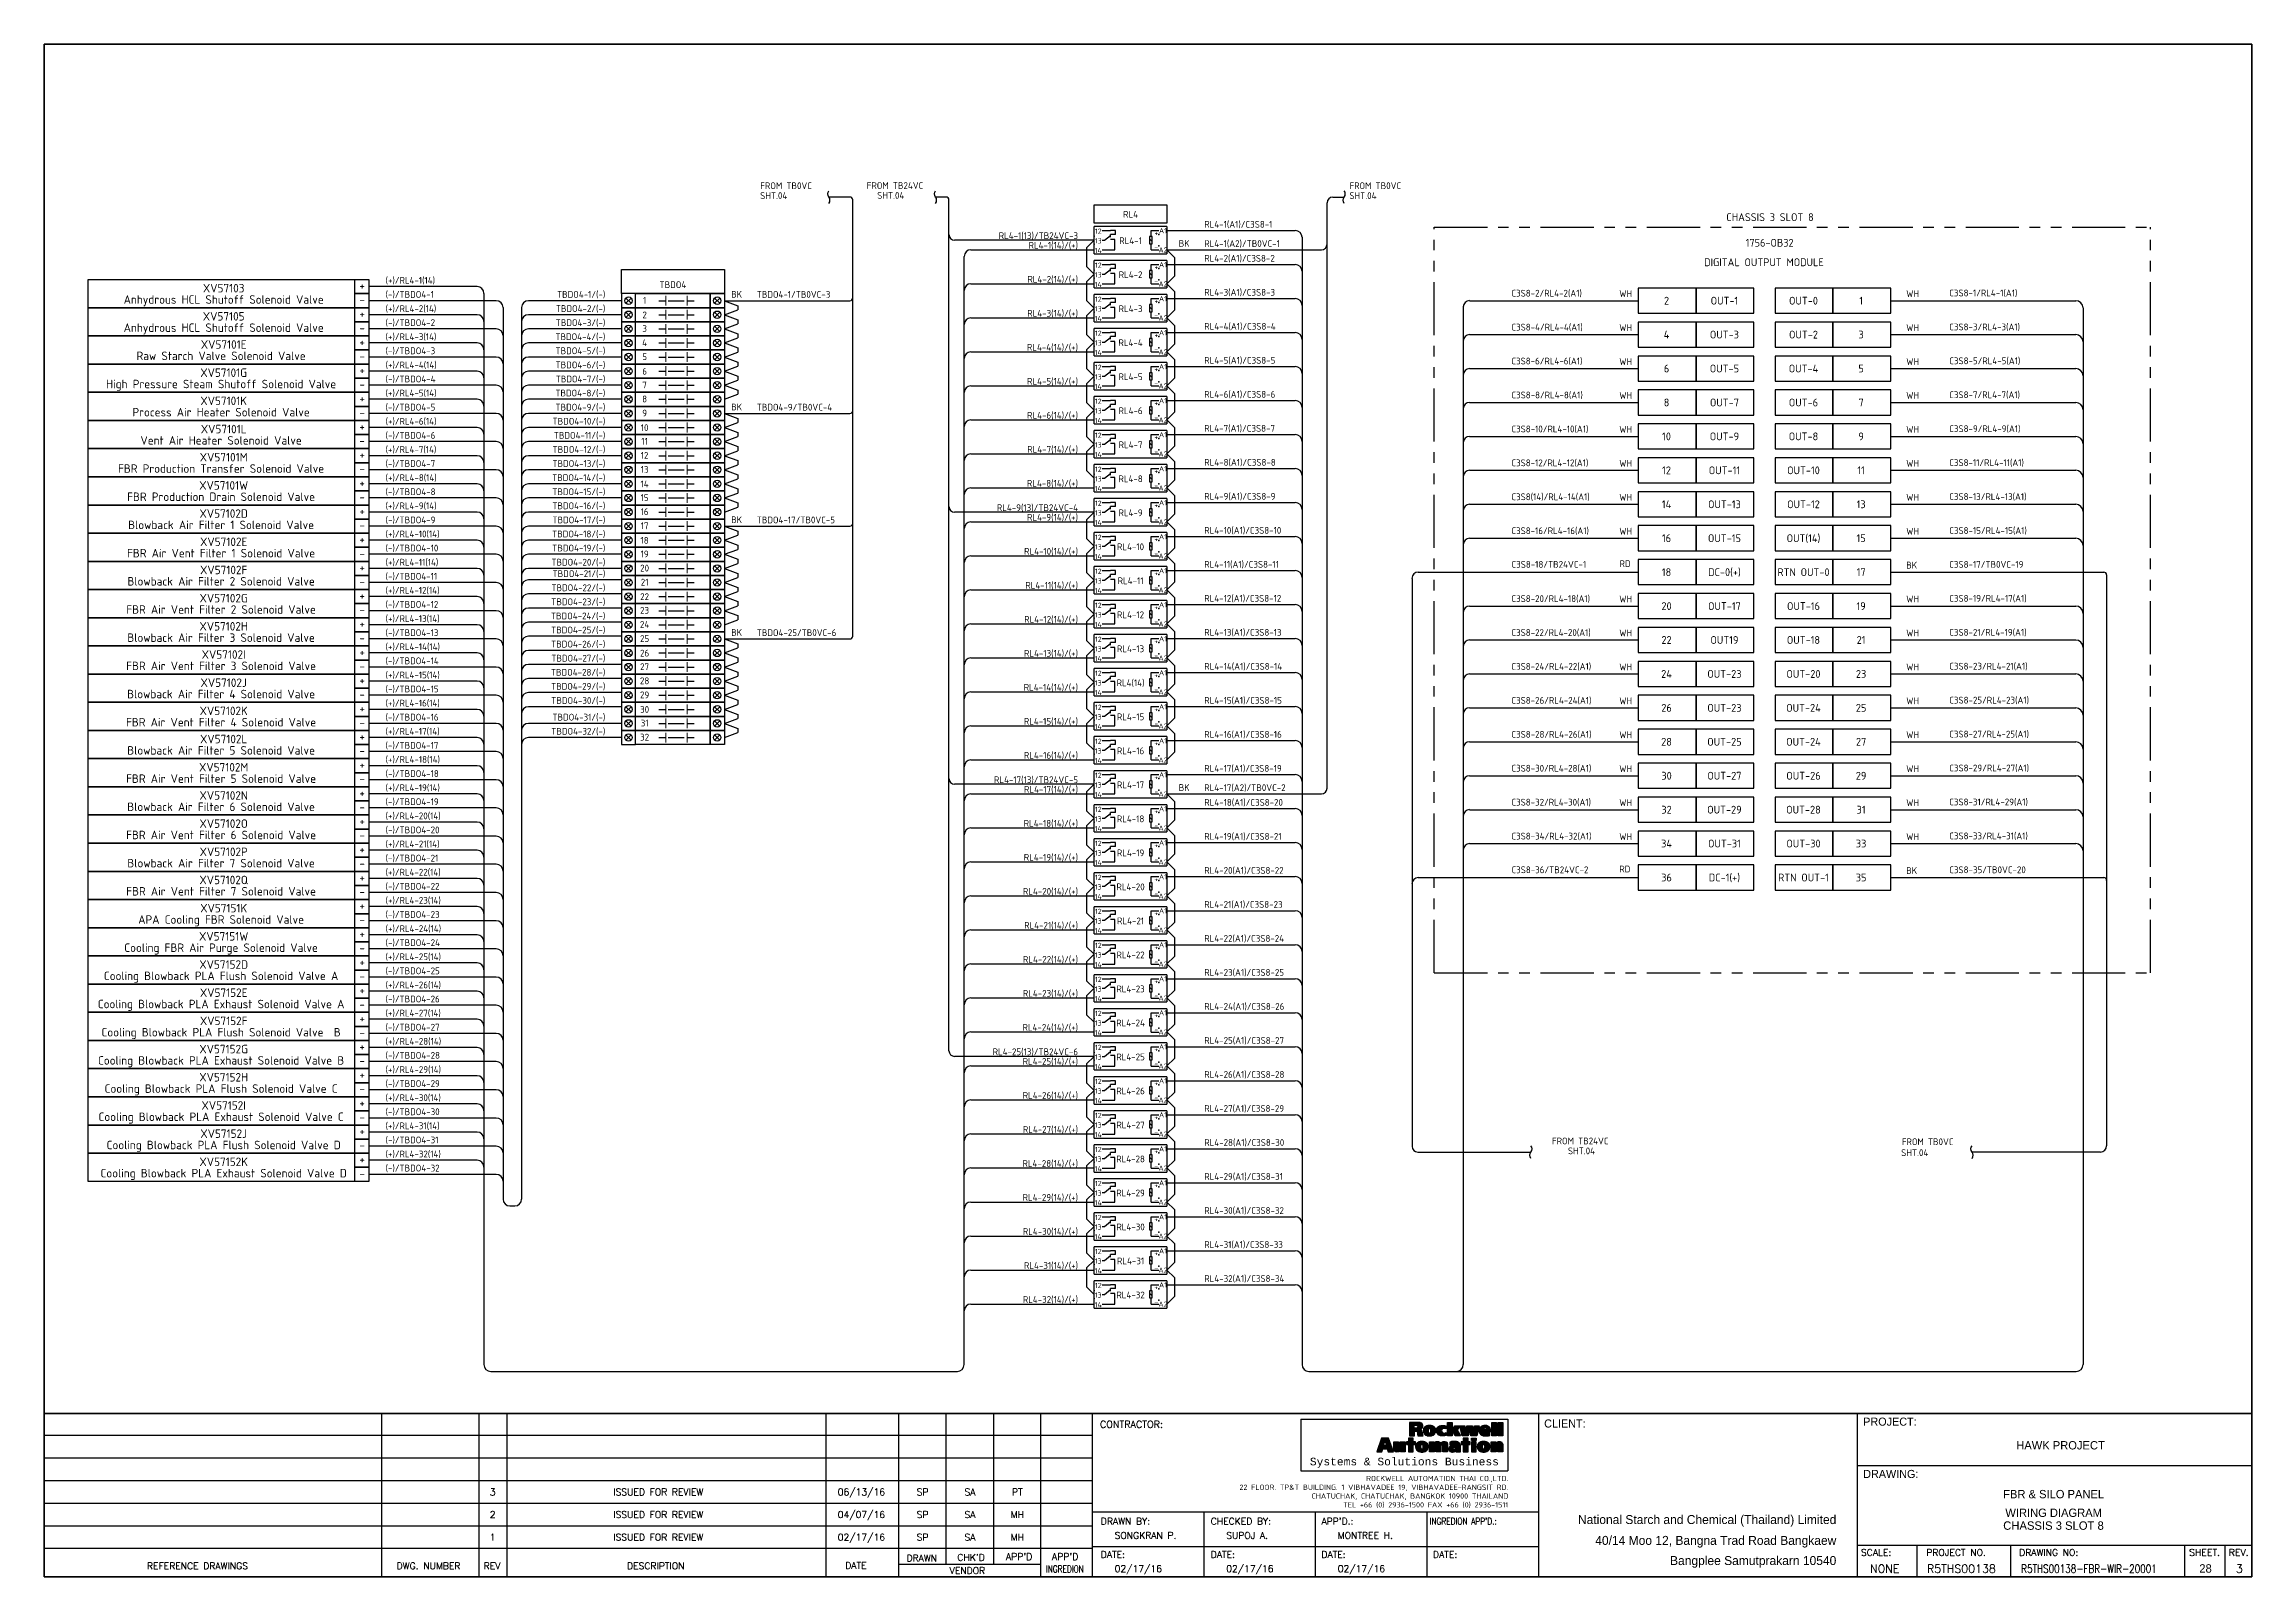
# Model space of a CAD drawing. Header units: inches. Extents: x 579627 to 667544, y 458630 to 507164.
# Drawn here: x 645913 to 649806, y 489908 to 492612 of the extents above; entities that cross this region are included whole.
import ezdxf
from ezdxf.enums import TextEntityAlignment as Align

# ---------------------------------------------------------------- set-up
doc = ezdxf.new("R2010")
doc.units = ezdxf.units.IN
doc.header["$MEASUREMENT"] = 0
doc.linetypes.add('PHANTOM2', pattern=[1.25, 0.625, -0.125, 0.125, -0.125, 0.125, -0.125])
for name, color, linetype in [('ASHADE', 7, 'Continuous'), ('GT_1', 9, 'Continuous'), ('HELPPOINT', 7, 'Continuous'), ('IE-EQUIP', 253, 'Continuous'), ('MEMBER', 7, 'Continuous'), ('power', 7, 'Continuous'), ('RA_LOGO', 2, 'Continuous'), ('TITLE_BOX', 7, 'Continuous')]:
    doc.layers.add(name, color=color, linetype=linetype)
doc.styles.add('BOLD', font='monos.ttf')
doc.styles.add('HTX11', font='O8111901')
doc.styles.add('ISO3098B', font='ISO3098B.shx')
doc.styles.add('ROMANS', font='romans.shx', dxfattribs={"width": 0.85, "height": 25})
doc.styles.add('T1', font='browa.ttf', dxfattribs={"height": 1000})

msp = doc.modelspace()

# ---------------------------------------------------------------- texts
at = {"color": 0, "style": 'ISO3098B'}
for s, p in [('SHT.04', (647175.4, 492338.6)), ('FROM TB0VC', (647175.6, 492356)), ('SHT.04', (648214.5, 492338.6)), ('FROM TB0VC', (648214.7, 492356)), ('BK', (647913.5, 492254.2)), ('RL4-1(A2)/TB0VC-1', (647958.6, 492254)), ('(-)/TBDO4-1', (646514.8, 492164.2)), ('BK', (647124.2, 492164.5)), ('TBDO4-1/TB0VC-3', (647169.3, 492164.2)), ('(-)/TBDO4-2', (646514.8, 492114.5)), ('(-)/TBDO4-3', (646514.8, 492064.8)), ('(-)/TBDO4-4', (646514.8, 492015)), ('(-)/TBDO4-5', (646514.8, 491965.3)), ('BK', (647124.2, 491965.6)), ('TBDO4-9/TB0VC-4', (647169.3, 491965.3)), ('(-)/TBDO4-6', (646514.8, 491915.6)), ('(-)/TBDO4-7', (646514.8, 491865.9)), ('(-)/TBDO4-8', (646514.8, 491816.1)), ('(-)/TBDO4-9', (646514.8, 491766.4)), ('BK', (647124.2, 491766.7)), ('TBDO4-17/TB0VC-5', (647169.3, 491766.4)), ('(-)/TBDO4-10', (646514.8, 491716.7)), ('BK', (649196.5, 491686.6)), ('C3S8-17/TB0VC-19', (649272.4, 491687.9)), ('(-)/TBDO4-11', (646514.8, 491667)), ('(-)/TBDO4-12', (646514.8, 491617.3)), ('(-)/TBDO4-13', (646514.8, 491567.5)), ('BK', (647124.2, 491567.8)), ('TBDO4-25/TB0VC-6', (647169.3, 491567.5)), ('(-)/TBDO4-14', (646514.8, 491517.8)), ('(-)/TBDO4-15', (646514.8, 491468.1)), ('(-)/TBDO4-16', (646514.8, 491418.4)), ('(-)/TBDO4-17', (646514.8, 491368.6)), ('(-)/TBDO4-18', (646514.8, 491318.9)), ('BK', (647913.5, 491294.2)), ('RL4-17(A2)/TB0VC-2', (647958.6, 491294)), ('(-)/TBDO4-19', (646514.8, 491269.2)), ('(-)/TBDO4-20', (646514.8, 491219.5)), ('(-)/TBDO4-21', (646514.8, 491169.7)), ('BK', (649196.5, 491147.8)), ('C3S8-35/TB0VC-20', (649272.4, 491149.1)), ('(-)/TBDO4-22', (646514.8, 491120)), ('(-)/TBDO4-23', (646514.8, 491070.3)), ('(-)/TBDO4-24', (646514.8, 491020.6)), ('(-)/TBDO4-25', (646514.8, 490970.8)), ('(-)/TBDO4-26', (646514.8, 490921.1)), ('(-)/TBDO4-27', (646514.8, 490871.4)), ('(-)/TBDO4-28', (646514.8, 490821.7)), ('(-)/TBDO4-29', (646514.8, 490772)), ('(-)/TBDO4-30', (646514.8, 490722.2)), ('(-)/TBDO4-31', (646514.8, 490672.5)), ('FROM TB0VC', (649188.8, 490669.3)), ('(-)/TBDO4-32', (646514.8, 490622.8)), ('SHT.04', (649187.6, 490650))]:
    msp.add_text(s, height=12, dxfattribs=at).set_placement(p)
at = {"color": 1, "style": 'ISO3098B'}
for s, p in [('FROM TB24VC', (647363.4, 492356.4)), ('SHT.04', (647381.8, 492338.9)), ('C3S8-18/TB24VC-1', (648500.4, 491687.9)), ('RD', (648690.9, 491689.2)), ('C3S8-36/TB24VC-2', (648500.4, 491149.1)), ('RD', (648690.5, 491150.4)), ('FROM TB24VC', (648571.8, 490670.7)), ('SHT.04', (648599.9, 490653.2))]:
    msp.add_text(s, height=12, dxfattribs=at).set_placement(p)
at = {"color": 2, "style": 'ISO3098B'}
msp.add_text('RL4', height=12, dxfattribs=at).set_placement((647828.6, 492311.6), align=Align.MIDDLE_CENTER)
for s, p in [('CHASSIS 3 SLOT 8', (648956.3, 492306.6)), ('DIGITAL OUTPUT MODULE', (648945.6, 492227)), ('1756-OB32', (648955.6, 492261.4)), ('2', (648773.8, 492159.2)), ('OUT-1', (648875.9, 492159.2)), ('OUT-0', (649015.3, 492159.2)), ('1', (649116.9, 492159.2)), ('4', (648773.8, 492099.4)), ('OUT-3', (648875.9, 492099.4)), ('OUT-2', (649015.3, 492099.4)), ('3', (649116.9, 492099.4)), ('6', (648773.8, 492039.5)), ('OUT-5', (648875.9, 492039.5)), ('OUT-4', (649015.3, 492039.5)), ('5', (649116.9, 492039.5)), ('8', (648773.8, 491979.6)), ('OUT-7', (648875.9, 491979.6)), ('OUT-6', (649015.3, 491979.6)), ('7', (649116.9, 491979.6)), ('10', (648773.8, 491919.8)), ('OUT-9', (648875.9, 491919.8)), ('OUT-8', (649015.3, 491919.8)), ('9', (649116.9, 491919.8)), ('12', (648773.8, 491859.9)), ('OUT-11', (648875.9, 491859.9)), ('OUT-10', (649015.3, 491859.9)), ('11', (649116.9, 491859.9)), ('14', (648773.8, 491800)), ('OUT-13', (648875.9, 491800)), ('OUT-12', (649015.3, 491800)), ('13', (649116.9, 491800)), ('16', (648773.8, 491740.2)), ('OUT-15', (648875.9, 491740.2)), ('OUT(14)', (649015.3, 491740.2)), ('15', (649116.9, 491740.2)), ('18', (648773.8, 491680.3)), ('DC-0(+)', (648875.9, 491680.3)), ('RTN OUT-0', (649015.3, 491680.3)), ('17', (649116.9, 491680.3)), ('20', (648773.8, 491620.4)), ('OUT-17', (648875.9, 491620.4)), ('OUT-16', (649015.3, 491620.4)), ('19', (649116.9, 491620.4)), ('22', (648773.8, 491560.6)), ('OUT19', (648875.9, 491560.6)), ('OUT-18', (649015.3, 491560.6)), ('21', (649116.9, 491560.6)), ('24', (648773.8, 491500.7)), ('OUT-23', (648875.9, 491500.7)), ('OUT-20', (649015.3, 491500.7)), ('23', (649116.9, 491500.7)), ('26', (648773.8, 491440.8)), ('OUT-23', (648875.9, 491440.8)), ('OUT-24', (649015.3, 491440.8)), ('25', (649116.9, 491440.8)), ('28', (648773.8, 491381)), ('OUT-25', (648875.9, 491381)), ('OUT-24', (649015.3, 491381)), ('27', (649116.9, 491381)), ('30', (648773.8, 491321.1)), ('OUT-27', (648875.9, 491321.1)), ('OUT-26', (649015.3, 491321.1)), ('29', (649116.9, 491321.1)), ('32', (648773.8, 491261.2)), ('OUT-29', (648875.9, 491261.2)), ('OUT-28', (649015.3, 491261.2)), ('31', (649116.9, 491261.2)), ('34', (648773.8, 491201.4)), ('OUT-31', (648875.9, 491201.4)), ('OUT-30', (649015.3, 491201.4)), ('33', (649116.9, 491201.4)), ('36', (648773.8, 491141.5)), ('DC-1(+)', (648875.9, 491141.5)), ('RTN OUT-1', (649015.3, 491141.5)), ('35', (649116.9, 491141.5))]:
    msp.add_text(s, height=13.8, dxfattribs=at).set_placement(p, align=Align.MIDDLE)
at = {"color": 1, "style": 'ISO3098B'}
for s, p in [('RL4-1(13)/TB24VC-3', (647736, 492268)), ('RL4-9(13)/TB24VC-4', (647736, 491788)), ('RL4-17(13)/TB24VC-5', (647736, 491308)), ('RL4-25(13)/TB24VC-6', (647736, 490828))]:
    msp.add_text(s, height=12, dxfattribs=at).set_placement(p, align=Align.RIGHT)
at = {"color": 0, "style": 'ISO3098B'}
for s, p in [('RL4-1', (647828.6, 492265)), ('RL4-2', (647828.6, 492205)), ('RL4-3', (647828.6, 492145)), ('RL4-4', (647828.6, 492085)), ('RL4-5', (647828.6, 492025)), ('RL4-6', (647828.6, 491965)), ('RL4-7', (647828.6, 491905)), ('RL4-8', (647828.6, 491845)), ('RL4-9', (647828.6, 491785)), ('RL4-10', (647828.6, 491725)), ('RL4-11', (647828.6, 491665)), ('RL4-12', (647828.6, 491605)), ('RL4-13', (647828.6, 491545)), ('RL4(14)', (647828.6, 491485)), ('RL4-15', (647828.6, 491425)), ('RL4-16', (647828.6, 491365)), ('RL4-17', (647828.6, 491305)), ('RL4-18', (647828.6, 491245)), ('RL4-19', (647828.6, 491185)), ('RL4-20', (647828.6, 491125)), ('RL4-21', (647828.6, 491065)), ('RL4-22', (647828.6, 491005)), ('RL4-23', (647828.6, 490945)), ('RL4-24', (647828.6, 490885)), ('RL4-25', (647828.6, 490825)), ('RL4-26', (647828.6, 490765)), ('RL4-27', (647828.6, 490705)), ('RL4-28', (647828.6, 490645)), ('RL4-29', (647828.6, 490585)), ('RL4-30', (647828.6, 490525)), ('RL4-31', (647828.6, 490465)), ('RL4-32', (647828.6, 490405))]:
    msp.add_text(s, height=12, dxfattribs=at).set_placement(p, align=Align.MIDDLE_CENTER)
at = {"color": 4, "style": 'ISO3098B'}
for s, p in [('RL4-1(A1)/C3S8-1', (647958.6, 492288)), ('RL4-2(A1)/C3S8-2', (647958.6, 492228)), ('(+)/RL4-1(14)', (646514.8, 492189.1)), ('(+)/RL4-2(14)', (646514.8, 492139.3)), ('RL4-3(A1)/C3S8-3', (647958.6, 492168)), ('C3S8-2/RL4-2(A1)', (648500.2, 492166.4)), ('WH', (648690.5, 492165.6)), ('WH', (649196.5, 492165.6)), ('C3S8-1/RL4-1(A1)', (649272.4, 492166.8)), ('RL4-4(A1)/C3S8-4', (647958.6, 492108)), ('C3S8-4/RL4-4(A1)', (648500.2, 492106.5)), ('WH', (648690.5, 492105.7)), ('WH', (649196.5, 492105.7)), ('C3S8-3/RL4-3(A1)', (649272.4, 492106.9)), ('(+)/RL4-3(14)', (646514.8, 492089.6)), ('(+)/RL4-4(14)', (646514.8, 492039.9)), ('RL4-5(A1)/C3S8-5', (647958.6, 492048)), ('C3S8-6/RL4-6(A1)', (648500.2, 492046.7)), ('WH', (648690.5, 492045.8)), ('WH', (649196.5, 492045.8)), ('C3S8-5/RL4-5(A1)', (649272.4, 492047.1)), ('(+)/RL4-5(14)', (646514.8, 491990.2)), ('RL4-6(A1)/C3S8-6', (647958.6, 491988)), ('C3S8-8/RL4-8(A1)', (648500.2, 491986.8)), ('WH', (648690.5, 491986)), ('WH', (649196.5, 491986)), ('C3S8-7/RL4-7(A1)', (649272.4, 491987.2)), ('(+)/RL4-6(14)', (646514.8, 491940.5)), ('RL4-7(A1)/C3S8-7', (647958.6, 491928)), ('C3S8-10/RL4-10(A1)', (648500.2, 491926.9)), ('WH', (648690.5, 491926.1)), ('WH', (649196.5, 491926.1)), ('C3S8-9/RL4-9(A1)', (649272.4, 491927.3)), ('(+)/RL4-7(14)', (646514.8, 491890.7)), ('RL4-8(A1)/C3S8-8', (647958.6, 491868)), ('C3S8-12/RL4-12(A1)', (648500.2, 491867.1)), ('C3S8-11/RL4-11(A1)', (649272.4, 491867.5)), ('(+)/RL4-8(14)', (646514.8, 491841)), ('WH', (648690.5, 491866.2)), ('WH', (649196.5, 491866.2)), ('(+)/RL4-9(14)', (646514.8, 491791.3)), ('RL4-9(A1)/C3S8-9', (647958.6, 491808)), ('C3S8(14)/RL4-14(A1)', (648500.2, 491807.2)), ('WH', (648690.5, 491806.4)), ('WH', (649196.5, 491806.4)), ('C3S8-13/RL4-13(A1)', (649272.4, 491807.6)), ('(+)/RL4-10(14)', (646514.8, 491741.6)), ('RL4-10(A1)/C3S8-10', (647958.6, 491748)), ('C3S8-16/RL4-16(A1)', (648500.2, 491747.3)), ('WH', (648690.5, 491746.5)), ('WH', (649196.5, 491746.5)), ('C3S8-15/RL4-15(A1)', (649272.4, 491747.7)), ('(+)/RL4-11(14)', (646514.8, 491691.8)), ('RL4-11(A1)/C3S8-11', (647958.6, 491688)), ('(+)/RL4-12(14)', (646514.8, 491642.1)), ('RL4-12(A1)/C3S8-12', (647958.6, 491628)), ('C3S8-20/RL4-18(A1)', (648500.2, 491627.6)), ('WH', (648690.5, 491626.8)), ('WH', (649196.5, 491626.8)), ('C3S8-19/RL4-17(A1)', (649272.4, 491628)), ('(+)/RL4-13(14)', (646514.8, 491592.4)), ('RL4-13(A1)/C3S8-13', (647958.6, 491568)), ('C3S8-22/RL4-20(A1)', (648500.2, 491567.7)), ('WH', (648690.5, 491566.9)), ('WH', (649196.5, 491566.9)), ('C3S8-21/RL4-19(A1)', (649272.4, 491568.1)), ('(+)/RL4-14(14)', (646514.8, 491542.7)), ('(+)/RL4-15(14)', (646514.8, 491492.9)), ('RL4-14(A1)/C3S8-14', (647958.6, 491508)), ('C3S8-24/RL4-22(A1)', (648500.2, 491507.9)), ('WH', (648690.5, 491507)), ('WH', (649196.5, 491507)), ('C3S8-23/RL4-21(A1)', (649272.4, 491508.3)), ('(+)/RL4-16(14)', (646514.8, 491443.2)), ('RL4-15(A1)/C3S8-15', (647958.6, 491448)), ('C3S8-26/RL4-24(A1)', (648500.2, 491448)), ('WH', (648690.5, 491447.2)), ('WH', (649196.5, 491447.2)), ('C3S8-25/RL4-23(A1)', (649272.4, 491448.4)), ('(+)/RL4-17(14)', (646514.8, 491393.5)), ('RL4-16(A1)/C3S8-16', (647958.6, 491388)), ('C3S8-28/RL4-26(A1)', (648500.2, 491388.1)), ('WH', (648690.5, 491387.3)), ('WH', (649196.5, 491387.3)), ('C3S8-27/RL4-25(A1)', (649272.4, 491388.5)), ('(+)/RL4-18(14)', (646514.8, 491343.8)), ('RL4-17(A1)/C3S8-19', (647958.6, 491328)), ('C3S8-30/RL4-28(A1)', (648500.2, 491328.3)), ('WH', (648690.5, 491327.4)), ('WH', (649196.5, 491327.4)), ('C3S8-29/RL4-27(A1)', (649272.4, 491328.7)), ('(+)/RL4-19(14)', (646514.8, 491294)), ('(+)/RL4-20(14)', (646514.8, 491244.3)), ('RL4-18(A1)/C3S8-20', (647958.6, 491268)), ('C3S8-32/RL4-30(A1)', (648500.2, 491268.4)), ('WH', (648690.5, 491267.6)), ('WH', (649196.5, 491267.6)), ('C3S8-31/RL4-29(A1)', (649272.4, 491268.8)), ('RL4-19(A1)/C3S8-21', (647958.6, 491208)), ('C3S8-34/RL4-32(A1)', (648500.2, 491208.5)), ('WH', (648690.5, 491207.7)), ('WH', (649196.5, 491207.7)), ('C3S8-33/RL4-31(A1)', (649272.4, 491208.9)), ('(+)/RL4-21(14)', (646514.8, 491194.6)), ('(+)/RL4-22(14)', (646514.8, 491144.9)), ('RL4-20(A1)/C3S8-22', (647958.6, 491148)), ('(+)/RL4-23(14)', (646514.8, 491095.2)), ('RL4-21(A1)/C3S8-23', (647958.6, 491088)), ('(+)/RL4-24(14)', (646514.8, 491045.4)), ('RL4-22(A1)/C3S8-24', (647958.6, 491028)), ('(+)/RL4-25(14)', (646514.8, 490995.7)), ('(+)/RL4-26(14)', (646514.8, 490946)), ('RL4-23(A1)/C3S8-25', (647958.6, 490968)), ('(+)/RL4-27(14)', (646514.8, 490896.3)), ('RL4-24(A1)/C3S8-26', (647958.6, 490908)), ('(+)/RL4-28(14)', (646514.8, 490846.5)), ('RL4-25(A1)/C3S8-27', (647958.6, 490848)), ('(+)/RL4-29(14)', (646514.8, 490796.8)), ('RL4-26(A1)/C3S8-28', (647958.6, 490788)), ('(+)/RL4-30(14)', (646514.8, 490747.1)), ('RL4-27(A1)/C3S8-29', (647958.6, 490728)), ('(+)/RL4-31(14)', (646514.8, 490697.4)), ('RL4-28(A1)/C3S8-30', (647958.6, 490668)), ('(+)/RL4-32(14)', (646514.8, 490647.6)), ('RL4-29(A1)/C3S8-31', (647958.6, 490608)), ('RL4-30(A1)/C3S8-32', (647958.6, 490548)), ('RL4-31(A1)/C3S8-33', (647958.6, 490488)), ('RL4-32(A1)/C3S8-34', (647958.6, 490428))]:
    msp.add_text(s, height=12, dxfattribs=at).set_placement(p)
for s, p in [('RL4-1(14)/(+)', (647736, 492251)), ('RL4-2(14)/(+)', (647736, 492191)), ('RL4-3(14)/(+)', (647736, 492131)), ('RL4-4(14)/(+)', (647736, 492071)), ('RL4-5(14)/(+)', (647736, 492011)), ('RL4-6(14)/(+)', (647736, 491951)), ('RL4-7(14)/(+)', (647736, 491891)), ('RL4-8(14)/(+)', (647736, 491831)), ('RL4-9(14)/(+)', (647736, 491771)), ('RL4-10(14)/(+)', (647736, 491711)), ('RL4-11(14)/(+)', (647736, 491651)), ('RL4-12(14)/(+)', (647736, 491591)), ('RL4-13(14)/(+)', (647736, 491531)), ('RL4-14(14)/(+)', (647736, 491471)), ('RL4-15(14)/(+)', (647736, 491411)), ('RL4-16(14)/(+)', (647736, 491351)), ('RL4-17(14)/(+)', (647736, 491291)), ('RL4-18(14)/(+)', (647736, 491231)), ('RL4-19(14)/(+)', (647736, 491171)), ('RL4-20(14)/(+)', (647736, 491111)), ('RL4-21(14)/(+)', (647736, 491051)), ('RL4-22(14)/(+)', (647736, 490991)), ('RL4-23(14)/(+)', (647736, 490931)), ('RL4-24(14)/(+)', (647736, 490871)), ('RL4-25(14)/(+)', (647736, 490811)), ('RL4-26(14)/(+)', (647736, 490751)), ('RL4-27(14)/(+)', (647736, 490691)), ('RL4-28(14)/(+)', (647736, 490631)), ('RL4-29(14)/(+)', (647736, 490571)), ('RL4-30(14)/(+)', (647736, 490511)), ('RL4-31(14)/(+)', (647736, 490451)), ('RL4-32(14)/(+)', (647736, 490391))]:
    msp.add_text(s, height=12, dxfattribs=at).set_placement(p, align=Align.RIGHT)
for s, height, p in [('TBDO4', 12, (647021.5, 492187.4)), ('Anhydrous HCL Shutoff Solenoid Valve', 15, (646229.3, 492161.3)), ('XV57103', 15, (646229.3, 492181.3)), ('Anhydrous HCL Shutoff Solenoid Valve', 15, (646229.3, 492111.6)), ('XV57105', 15, (646229.3, 492131.6)), ('XV57101E', 15, (646229.3, 492081.9)), ('Raw Starch Valve Solenoid Valve ', 15, (646229.3, 492061.9)), ('XV57101G', 15, (646229.3, 492032.2)), ('High Pressure Steam Shutoff Solenoid Valve ', 15, (646229.3, 492012.2)), ('Process Air Heater Solenoid Valve ', 15, (646229.3, 491962.5)), ('XV57101K', 15, (646229.3, 491982.5)), ('Vent Air Heater Solenoid Valve ', 15, (646229.3, 491912.7)), ('XV57101L', 15, (646229.3, 491932.7)), ('XV57101M', 15, (646229.3, 491883)), ('FBR Production Transfer Solenoid Valve ', 15, (646229.3, 491863)), ('XV57101W', 15, (646229.3, 491833.3)), ('FBR Production Drain Solenoid Valve ', 15, (646229.3, 491813.3)), ('Blowback Air Filter 1 Solenoid Valve ', 15, (646229.3, 491763.6)), ('XV57102D', 15, (646229.3, 491783.6)), ('XV57102E', 15, (646229.3, 491733.8)), ('FBR Air Vent Filter 1 Solenoid Valve ', 15, (646229.3, 491713.8)), ('XV57102F', 15, (646229.3, 491684.1)), ('Blowback Air Filter 2 Solenoid Valve ', 15, (646229.3, 491664.1)), ('FBR Air Vent Filter 2 Solenoid Valve ', 15, (646229.3, 491614.4)), ('XV57102G', 15, (646229.3, 491634.4)), ('Blowback Air Filter 3 Solenoid Valve ', 15, (646229.3, 491564.7)), ('XV57102H', 15, (646229.3, 491584.7)), ('XV57102I', 15, (646229.3, 491534.9)), ('FBR Air Vent Filter 3 Solenoid Valve ', 15, (646229.3, 491514.9)), ('XV57102J', 15, (646229.3, 491485.2)), ('Blowback Air Filter 4 Solenoid Valve ', 15, (646229.3, 491465.2)), ('FBR Air Vent Filter 4 Solenoid Valve ', 15, (646229.3, 491415.5)), ('XV57102K', 15, (646229.3, 491435.5)), ('XV57102L', 15, (646229.3, 491385.8)), ('Blowback Air Filter 5 Solenoid Valve ', 15, (646229.3, 491365.8)), ('XV57102M', 15, (646229.3, 491336)), ('FBR Air Vent Filter 5 Solenoid Valve ', 15, (646229.3, 491316)), ('Blowback Air Filter 6 Solenoid Valve ', 15, (646229.3, 491266.3)), ('XV57102N', 15, (646229.3, 491286.3)), ('FBR Air Vent Filter 6 Solenoid Valve ', 15, (646229.3, 491216.6)), ('XV57102O', 15, (646229.3, 491236.6)), ('XV57102P', 15, (646229.3, 491186.9)), ('Blowback Air Filter 7 Solenoid Valve ', 15, (646229.3, 491166.9)), ('XV57102Q', 15, (646229.3, 491137.2)), ('FBR Air Vent Filter 7 Solenoid Valve ', 15, (646229.3, 491117.2)), ('APA Cooling FBR Solenoid Valve ', 15, (646229.3, 491067.4)), ('XV57151K', 15, (646229.3, 491087.4)), ('Cooling FBR Air Purge Solenoid Valve ', 15, (646229.3, 491017.7)), ('XV57151W', 15, (646229.3, 491037.7)), ('XV57152D', 15, (646229.3, 490988)), ('Cooling Blowback PLA Flush Solenoid Valve A ', 15, (646229.3, 490968)), ('XV57152E', 15, (646229.3, 490938.3)), ('Cooling Blowback PLA Exhaust Solenoid Valve A ', 15, (646229.3, 490918.3)), ('Cooling Blowback PLA Flush Solenoid Valve  B ', 15, (646229.3, 490868.5)), ('XV57152F', 15, (646229.3, 490888.5)), ('XV57152G', 15, (646229.3, 490838.8)), ('Cooling Blowback PLA Exhaust Solenoid Valve B ', 15, (646229.3, 490818.8)), ('XV57152H', 15, (646229.3, 490789.1)), ('Cooling Blowback PLA Flush Solenoid Valve C ', 15, (646229.3, 490769.1)), ('Cooling Blowback PLA Exhaust Solenoid Valve C ', 15, (646229.3, 490719.4)), ('XV57152I', 15, (646229.3, 490739.4)), ('Cooling Blowback PLA Flush Solenoid Valve D', 15, (646229.3, 490669.6)), ('XV57152J', 15, (646229.3, 490689.6)), ('XV57152K', 15, (646229.3, 490639.9)), ('Cooling Blowback PLA Exhaust Solenoid Valve D', 15, (646229.3, 490619.9))]:
    msp.add_text(s, height=height, dxfattribs=at).set_placement(p, align=Align.MIDDLE_CENTER)
at = {"color": 0, "style": 'ISO3098B'}
for s, p in [('TBDO4-2/(-)', (646902.3, 492139.3)), ('TBDO4-1/(-)', (646902.3, 492164.2)), ('TBDO4-3/(-)', (646902.3, 492114.5)), ('TBDO4-4/(-)', (646902.3, 492089.6)), ('TBDO4-5/(-)', (646902.3, 492064.8)), ('TBDO4-6/(-)', (646902.3, 492039.9)), ('TBDO4-8/(-)', (646902.3, 491990.2)), ('TBDO4-7/(-)', (646902.3, 492015)), ('TBDO4-9/(-)', (646902.3, 491965.3)), ('TBDO4-10/(-)', (646902.3, 491940.5)), ('TBDO4-11/(-)', (646902.3, 491915.6)), ('TBDO4-12/(-)', (646902.3, 491890.7)), ('TBDO4-14/(-)', (646902.3, 491841)), ('TBDO4-13/(-)', (646902.3, 491865.9)), ('TBDO4-15/(-)', (646902.3, 491816.1)), ('TBDO4-16/(-)', (646902.3, 491791.3)), ('TBDO4-17/(-)', (646902.3, 491766.4)), ('TBDO4-18/(-)', (646902.3, 491741.6)), ('TBDO4-19/(-)', (646902.3, 491716.7)), ('TBDO4-20/(-)', (646902.3, 491691.8)), ('TBDO4-22/(-)', (646902.3, 491646.7)), ('TBDO4-21/(-)', (646902.3, 491671.6)), ('TBDO4-24/(-)', (646902.3, 491597)), ('TBDO4-23/(-)', (646902.3, 491621.9)), ('TBDO4-25/(-)', (646902.3, 491572.2)), ('TBDO4-26/(-)', (646902.3, 491547.3)), ('TBDO4-27/(-)', (646902.3, 491522.4)), ('TBDO4-28/(-)', (646902.3, 491497.6)), ('TBDO4-29/(-)', (646902.3, 491472.7)), ('TBDO4-30/(-)', (646902.3, 491447.8)), ('TBDO4-31/(-)', (646902.3, 491418.4)), ('TBDO4-32/(-)', (646902.3, 491393.5))]:
    msp.add_text(s, height=12, dxfattribs=at).set_placement(p, align=Align.RIGHT)
at = {"layer": 'power', "color": 1, "style": 'ISO3098B'}
for p in [(646473.4, 492185.7), (646473.4, 492136), (646473.4, 492086.3), (646473.4, 492036.6), (646473.4, 491986.8), (646473.4, 491937.1), (646473.4, 491887.4), (646473.4, 491837.7), (646473.4, 491788), (646473.4, 491738.2), (646473.4, 491688.5), (646473.4, 491638.8), (646473.4, 491589.1), (646473.4, 491539.3), (646473.4, 491489.6), (646473.4, 491439.9), (646473.4, 491390.2), (646473.4, 491340.4), (646473.4, 491290.7), (646473.4, 491241), (646473.4, 491191.3), (646473.4, 491141.5), (646473.4, 491091.8), (646473.4, 491042.1), (646473.4, 490992.4), (646473.4, 490942.7), (646473.4, 490892.9), (646473.4, 490843.2), (646473.4, 490793.5), (646473.4, 490743.8), (646473.4, 490694), (646473.4, 490644.3)]:
    msp.add_text('+', height=15, dxfattribs=at).set_placement(p, align=Align.MIDDLE_CENTER)
at = {"layer": 'power', "color": 0, "style": 'ISO3098B'}
for s, height, p in [('-', 15, (646473.4, 492160.9)), ('1', 12, (646971.6, 492159.8)), ('3', 12, (646971.6, 492110.1)), ('2', 12, (646971.6, 492134.1)), ('-', 15, (646473.4, 492111.2)), ('4', 12, (646971.6, 492085.2)), ('-', 15, (646473.4, 492061.5)), ('5', 12, (646971.6, 492060.4)), ('6', 12, (646971.6, 492034.7)), ('-', 15, (646473.4, 492011.8)), ('7', 12, (646971.6, 492010.6)), ('-', 15, (646473.4, 491962)), ('8', 12, (646971.6, 491985.8)), ('9', 12, (646971.6, 491960.9)), ('10', 12.02, (646971.6, 491935.2)), ('-', 15, (646473.4, 491912.3)), ('12', 12.02, (646971.6, 491886.3)), ('11', 12.02, (646971.6, 491911.2)), ('-', 15, (646473.4, 491862.6)), ('14', 12.02, (646971.6, 491835.8)), ('13', 12.02, (646971.6, 491861.5)), ('-', 15, (646473.4, 491812.9)), ('15', 12.02, (646971.6, 491811.7)), ('16', 12.02, (646971.6, 491786.9)), ('17', 12.02, (646971.6, 491762)), ('-', 15, (646473.4, 491763.1)), ('18', 12.02, (646971.6, 491736.3)), ('-', 15, (646473.4, 491713.4)), ('20', 12.02, (646971.6, 491687.4)), ('19', 12.02, (646971.6, 491712.3)), ('-', 15, (646473.4, 491663.7)), ('21', 12.02, (646971.6, 491662.6)), ('-', 15, (646473.4, 491614)), ('23', 12.02, (646971.6, 491612.8)), ('22', 12.02, (646971.6, 491636.9)), ('24', 12.02, (646971.6, 491588)), ('25', 12.02, (646971.6, 491563.1)), ('-', 15, (646473.4, 491564.2)), ('26', 12.02, (646971.6, 491537.4)), ('-', 15, (646473.4, 491514.5)), ('28', 12.02, (646971.6, 491488.5)), ('27', 12.02, (646971.6, 491513.4)), ('-', 15, (646473.4, 491464.8)), ('29', 12.02, (646971.6, 491463.7)), ('-', 15, (646473.4, 491415.1)), ('30', 12.02, (646971.6, 491438)), ('31', 12.02, (646971.6, 491414)), ('32', 12.02, (646971.6, 491389.1)), ('-', 15, (646473.4, 491365.3)), ('-', 15, (646473.4, 491315.6)), ('-', 15, (646473.4, 491265.9)), ('-', 15, (646473.4, 491216.2)), ('-', 15, (646473.4, 491166.5)), ('-', 15, (646473.4, 491116.7)), ('-', 15, (646473.4, 491067)), ('-', 15, (646473.4, 491017.3)), ('-', 15, (646473.4, 490967.6)), ('-', 15, (646473.4, 490917.8)), ('-', 15, (646473.4, 490868.1)), ('-', 15, (646473.4, 490818.4)), ('-', 15, (646473.4, 490768.7)), ('-', 15, (646473.4, 490718.9)), ('-', 15, (646473.4, 490669.2)), ('-', 15, (646473.4, 490619.5))]:
    msp.add_text(s, height=height, dxfattribs=at).set_placement(p, align=Align.MIDDLE_CENTER)

# ---------------------------------------------------------------- blocks, each defined once
blk = doc.blocks.new('RA_LOGO1')
at = {"layer": 'RA_LOGO', "linetype": 'Continuous'}
h = blk.add_hatch(color=1, dxfattribs=at)
h.paths.add_polyline_path([(0.987, 0.539), (1.017, 0.539), (1.033, 0.538), (1.046, 0.533), (1.055, 0.521), (1.061, 0.505), (1.065, 0.484), (1.068, 0.461), (1.071, 0.439), (1.074, 0.42), (1.213, 0.42), (1.207, 0.439), (1.203, 0.46), (1.199, 0.482), (1.195, 0.504), (1.189, 0.526), (1.18, 0.545), (1.166, 0.562), (1.147, 0.575), (1.12, 0.583), (1.142, 0.59), (1.16, 0.598), (1.175, 0.609), (1.188, 0.621), (1.197, 0.637), (1.203, 0.655), (1.205, 0.677), (1.204, 0.694), (1.2, 0.709), (1.194, 0.723), (1.185, 0.734), (1.175, 0.744), (1.162, 0.752), (1.147, 0.759), (1.131, 0.763), (1.112, 0.767), (1.092, 0.769), (1.07, 0.77), (0.853, 0.77), (0.853, 0.42), (0.987, 0.42)])
h.paths.add_polyline_path([(0.981, 0.617), (0.981, 0.692), (1.018, 0.692), (1.044, 0.689), (1.063, 0.679), (1.071, 0.656), (1.066, 0.635), (1.054, 0.623), (1.036, 0.618), (1.016, 0.617)], flags=16)
h = blk.add_hatch(color=1, dxfattribs=at)
h.paths.add_polyline_path([(1.3, 0.676), (1.285, 0.67), (1.271, 0.663), (1.258, 0.654), (1.247, 0.644), (1.238, 0.633), (1.23, 0.62), (1.225, 0.606), (1.22, 0.591), (1.218, 0.574), (1.217, 0.556), (1.218, 0.538), (1.22, 0.522), (1.224, 0.506), (1.229, 0.492), (1.235, 0.479), (1.243, 0.467), (1.253, 0.456), (1.264, 0.447), (1.276, 0.438), (1.29, 0.431), (1.305, 0.425), (1.321, 0.421), (1.339, 0.417), (1.358, 0.415), (1.378, 0.415), (1.399, 0.415), (1.418, 0.417), (1.435, 0.421), (1.452, 0.425), (1.467, 0.431), (1.481, 0.438), (1.493, 0.447), (1.504, 0.456), (1.514, 0.467), (1.522, 0.479), (1.528, 0.492), (1.534, 0.506), (1.537, 0.522), (1.54, 0.538), (1.54, 0.556), (1.539, 0.574), (1.537, 0.591), (1.533, 0.606), (1.527, 0.62), (1.519, 0.633), (1.51, 0.644), (1.499, 0.654), (1.486, 0.663), (1.472, 0.67), (1.456, 0.676), (1.439, 0.681), (1.42, 0.684), (1.4, 0.686), (1.378, 0.687), (1.357, 0.686), (1.336, 0.684), (1.317, 0.681)])
h.paths.add_polyline_path([(1.36, 0.605), (1.378, 0.612), (1.396, 0.605), (1.404, 0.584), (1.406, 0.556), (1.405, 0.529), (1.401, 0.508), (1.393, 0.494), (1.378, 0.49), (1.364, 0.494), (1.356, 0.508), (1.352, 0.529), (1.351, 0.556), (1.353, 0.584)], flags=16)
for color, points in [(1, [(1.697, 0.575), (1.705, 0.591), (1.718, 0.603), (1.735, 0.61), (1.756, 0.612), (1.778, 0.61), (1.796, 0.606), (1.813, 0.599), (1.813, 0.676), (1.793, 0.681), (1.771, 0.684), (1.748, 0.686), (1.721, 0.687), (1.699, 0.686), (1.679, 0.684), (1.66, 0.681), (1.643, 0.676), (1.627, 0.67), (1.613, 0.663), (1.601, 0.654), (1.59, 0.644), (1.581, 0.633), (1.573, 0.62), (1.567, 0.606), (1.563, 0.591), (1.561, 0.574), (1.56, 0.556), (1.56, 0.538), (1.563, 0.522), (1.566, 0.506), (1.572, 0.492), (1.578, 0.479), (1.586, 0.467), (1.596, 0.456), (1.607, 0.447), (1.619, 0.438), (1.632, 0.431), (1.648, 0.425), (1.664, 0.421), (1.682, 0.417), (1.701, 0.415), (1.721, 0.415), (1.748, 0.415), (1.772, 0.418), (1.794, 0.422), (1.815, 0.428), (1.815, 0.505), (1.797, 0.496), (1.778, 0.491), (1.756, 0.49), (1.735, 0.492), (1.718, 0.5), (1.705, 0.514), (1.697, 0.531), (1.694, 0.554)]), (1, [(2.233, 0.42), (2.391, 0.42), (2.423, 0.598), (2.424, 0.598), (2.455, 0.42), (2.612, 0.42), (2.671, 0.681), (2.556, 0.681), (2.533, 0.511), (2.532, 0.511), (2.503, 0.681), (2.351, 0.681), (2.324, 0.511), (2.323, 0.511), (2.298, 0.681), (2.174, 0.681)]), (1, [(3.007, 0.42), (3.13, 0.42), (3.13, 0.769), (3.007, 0.769)]), (1, [(3.292, 0.769), (3.169, 0.769), (3.169, 0.42), (3.292, 0.42)]), (252, [(0.745, 0.265), (0.617, 0.265), (0.617, 0.112), (0.617, 0.096), (0.611, 0.082), (0.594, 0.076), (0.579, 0.082), (0.573, 0.096), (0.572, 0.112), (0.572, 0.265), (0.444, 0.265), (0.444, 0.081), (0.445, 0.062), (0.449, 0.046), (0.455, 0.031), (0.465, 0.018), (0.478, 0.008), (0.494, 0.001), (0.513, -0.004), (0.537, -0.006), (0.558, -0.004), (0.579, 0.001), (0.597, 0.011), (0.612, 0.026), (0.625, 0.047), (0.625, 0), (0.745, 0)]), (252, [(0.956, 0.191), (1.011, 0.191), (1.011, 0.265), (0.956, 0.265), (0.956, 0.355), (0.828, 0.355), (0.828, 0.265), (0.774, 0.265), (0.774, 0.191), (0.828, 0.191), (0.828, 0), (0.956, 0)]), (252, [(1.505, 0.153), (1.505, 0.169), (1.511, 0.183), (1.528, 0.189), (1.543, 0.183), (1.549, 0.169), (1.55, 0.153), (1.55, 0), (1.678, 0), (1.678, 0.153), (1.679, 0.169), (1.685, 0.183), (1.701, 0.189), (1.717, 0.183), (1.723, 0.169), (1.724, 0.153), (1.724, 0), (1.852, 0), (1.852, 0.159), (1.851, 0.173), (1.851, 0.187), (1.85, 0.202), (1.847, 0.215), (1.843, 0.228), (1.836, 0.24), (1.827, 0.25), (1.816, 0.259), (1.8, 0.265), (1.781, 0.269), (1.758, 0.271), (1.738, 0.269), (1.717, 0.264), (1.698, 0.255), (1.682, 0.242), (1.672, 0.225), (1.663, 0.242), (1.649, 0.255), (1.631, 0.264), (1.61, 0.269), (1.589, 0.271), (1.57, 0.27), (1.551, 0.266), (1.535, 0.259), (1.52, 0.249), (1.508, 0.236), (1.497, 0.217), (1.497, 0.265), (1.377, 0.265), (1.377, 0), (1.505, 0)]), (252, [(2.257, 0), (2.386, 0), (2.386, 0.191), (2.441, 0.191), (2.441, 0.265), (2.386, 0.265), (2.386, 0.355), (2.257, 0.355), (2.257, 0.265), (2.203, 0.265), (2.203, 0.191), (2.257, 0.191)]), (252, [(3.117, 0.153), (3.117, 0.169), (3.123, 0.183), (3.14, 0.189), (3.155, 0.183), (3.161, 0.169), (3.162, 0.153), (3.162, 0), (3.29, 0), (3.29, 0.184), (3.289, 0.203), (3.285, 0.219), (3.279, 0.234), (3.269, 0.247), (3.256, 0.257), (3.24, 0.265), (3.221, 0.269), (3.197, 0.271), (3.176, 0.269), (3.155, 0.263), (3.137, 0.253), (3.122, 0.239), (3.109, 0.217), (3.109, 0.265), (2.989, 0.265), (2.989, 0), (3.117, 0)])]:
    blk.add_hatch(color=color, dxfattribs=at).paths.add_polyline_path(points)
h = blk.add_hatch(color=1, dxfattribs=at)
h.paths.add_polyline_path([(1.973, 0.769), (1.847, 0.769), (1.847, 0.42), (1.973, 0.42), (1.973, 0.566)])
h.paths.add_polyline_path([(1.974, 0.566), (2.045, 0.42), (2.187, 0.42), (2.101, 0.566), (2.173, 0.681), (2.036, 0.681)])
h = blk.add_hatch(color=1, dxfattribs=at)
h.paths.add_polyline_path([(2.817, 0.415), (2.838, 0.415), (2.859, 0.415), (2.88, 0.416), (2.901, 0.418), (2.92, 0.421), (2.938, 0.425), (2.956, 0.43), (2.956, 0.497), (2.939, 0.49), (2.918, 0.485), (2.895, 0.482), (2.87, 0.481), (2.849, 0.482), (2.83, 0.485), (2.815, 0.493), (2.804, 0.504), (2.8, 0.521), (2.975, 0.521), (2.975, 0.536), (2.974, 0.555), (2.972, 0.572), (2.969, 0.589), (2.965, 0.605), (2.96, 0.619), (2.953, 0.632), (2.944, 0.645), (2.934, 0.655), (2.922, 0.665), (2.909, 0.673), (2.894, 0.679), (2.877, 0.683), (2.858, 0.686), (2.838, 0.687), (2.816, 0.686), (2.795, 0.684), (2.777, 0.681), (2.759, 0.676), (2.744, 0.67), (2.73, 0.663), (2.717, 0.654), (2.706, 0.644), (2.697, 0.633), (2.69, 0.62), (2.684, 0.606), (2.679, 0.591), (2.677, 0.574), (2.676, 0.556), (2.677, 0.538), (2.679, 0.522), (2.683, 0.507), (2.688, 0.492), (2.694, 0.479), (2.702, 0.467), (2.712, 0.456), (2.723, 0.447), (2.735, 0.438), (2.749, 0.431), (2.764, 0.425), (2.78, 0.421), (2.798, 0.417)])
h.paths.add_polyline_path([(2.799, 0.576), (2.801, 0.598), (2.811, 0.618), (2.834, 0.627), (2.855, 0.618), (2.864, 0.598), (2.865, 0.576)], flags=16)
h = blk.add_hatch(color=252, dxfattribs=at)
h.paths.add_polyline_path([(0.272, 0.077), (0.296, 0), (0.439, 0), (0.312, 0.355), (0.124, 0.355), (0, 0), (0.136, 0), (0.158, 0.077)])
h.paths.add_polyline_path([(0.255, 0.162), (0.177, 0.162), (0.216, 0.28)], flags=16)
h = blk.add_hatch(color=252, dxfattribs=at)
h.paths.add_polyline_path([(1.14, -0.003), (1.159, -0.005), (1.18, -0.006), (1.201, -0.005), (1.22, -0.003), (1.238, 0), (1.255, 0.005), (1.27, 0.011), (1.284, 0.018), (1.297, 0.027), (1.308, 0.036), (1.317, 0.047), (1.326, 0.06), (1.333, 0.073), (1.338, 0.087), (1.342, 0.103), (1.344, 0.12), (1.345, 0.137), (1.344, 0.156), (1.341, 0.173), (1.337, 0.188), (1.331, 0.203), (1.323, 0.216), (1.313, 0.227), (1.302, 0.238), (1.29, 0.246), (1.275, 0.254), (1.259, 0.26), (1.242, 0.265), (1.223, 0.268), (1.202, 0.27), (1.18, 0.271), (1.158, 0.27), (1.137, 0.268), (1.118, 0.265), (1.101, 0.26), (1.085, 0.254), (1.071, 0.246), (1.058, 0.238), (1.047, 0.227), (1.038, 0.216), (1.03, 0.203), (1.024, 0.188), (1.02, 0.173), (1.017, 0.156), (1.016, 0.137), (1.017, 0.12), (1.019, 0.103), (1.023, 0.087), (1.028, 0.073), (1.035, 0.06), (1.043, 0.047), (1.053, 0.036), (1.064, 0.027), (1.076, 0.018), (1.09, 0.011), (1.105, 0.005), (1.122, 0)])
h.paths.add_polyline_path([(1.165, 0.075), (1.157, 0.089), (1.153, 0.111), (1.152, 0.137), (1.154, 0.166), (1.162, 0.187), (1.18, 0.195), (1.198, 0.187), (1.207, 0.166), (1.208, 0.137), (1.207, 0.111), (1.204, 0.089), (1.195, 0.075), (1.18, 0.07)], flags=16)
h = blk.add_hatch(color=252, dxfattribs=at)
h.paths.add_polyline_path([(1.883, 0.052), (1.889, 0.036), (1.899, 0.023), (1.911, 0.012), (1.926, 0.004), (1.942, -0.001), (1.96, -0.005), (1.978, -0.006), (1.999, -0.004), (2.019, 0.001), (2.037, 0.01), (2.052, 0.022), (2.065, 0.04), (2.065, 0), (2.184, 0), (2.184, 0.161), (2.183, 0.18), (2.179, 0.197), (2.173, 0.212), (2.165, 0.225), (2.155, 0.236), (2.144, 0.245), (2.131, 0.252), (2.117, 0.258), (2.102, 0.263), (2.086, 0.266), (2.07, 0.268), (2.054, 0.27), (2.038, 0.271), (2.022, 0.271), (1.995, 0.27), (1.973, 0.269), (1.953, 0.266), (1.933, 0.261), (1.911, 0.256), (1.911, 0.181), (1.932, 0.19), (1.954, 0.197), (1.977, 0.202), (2, 0.204), (2.019, 0.203), (2.037, 0.2), (2.053, 0.194), (2.063, 0.183), (2.067, 0.165), (2.053, 0.167), (2.036, 0.168), (2.018, 0.169), (2, 0.168), (1.983, 0.167), (1.965, 0.164), (1.948, 0.16), (1.933, 0.154), (1.918, 0.147), (1.906, 0.137), (1.896, 0.125), (1.888, 0.11), (1.883, 0.092), (1.881, 0.072)])
h.paths.add_polyline_path([(1.998, 0.086), (2.007, 0.106), (2.028, 0.115), (2.055, 0.116), (2.067, 0.116), (2.067, 0.108), (2.063, 0.086), (2.05, 0.068), (2.028, 0.061), (2.011, 0.064), (2.001, 0.072)], flags=16)
h = blk.add_hatch(color=252, dxfattribs=at)
h.paths.add_polyline_path([(2.471, 0), (2.599, 0), (2.599, 0.264), (2.471, 0.264)])
h.paths.add_polyline_path([(2.599, 0.296), (2.599, 0.355), (2.471, 0.355), (2.471, 0.296)])
h = blk.add_hatch(color=252, dxfattribs=at)
h.paths.add_polyline_path([(2.751, -0.003), (2.77, -0.005), (2.791, -0.006), (2.811, -0.005), (2.831, -0.003), (2.849, 0), (2.865, 0.005), (2.881, 0.011), (2.895, 0.018), (2.907, 0.027), (2.918, 0.036), (2.928, 0.047), (2.936, 0.06), (2.943, 0.073), (2.948, 0.087), (2.952, 0.103), (2.955, 0.12), (2.955, 0.137), (2.954, 0.156), (2.952, 0.173), (2.947, 0.188), (2.941, 0.203), (2.934, 0.216), (2.924, 0.227), (2.913, 0.238), (2.9, 0.246), (2.886, 0.254), (2.87, 0.26), (2.852, 0.265), (2.833, 0.268), (2.813, 0.27), (2.791, 0.271), (2.769, 0.27), (2.748, 0.268), (2.729, 0.265), (2.711, 0.26), (2.695, 0.254), (2.681, 0.246), (2.669, 0.238), (2.658, 0.227), (2.648, 0.216), (2.64, 0.203), (2.634, 0.188), (2.63, 0.173), (2.628, 0.156), (2.627, 0.137), (2.627, 0.12), (2.63, 0.103), (2.633, 0.087), (2.639, 0.073), (2.645, 0.06), (2.654, 0.047), (2.663, 0.036), (2.674, 0.027), (2.687, 0.018), (2.701, 0.011), (2.716, 0.005), (2.733, 0)])
h.paths.add_polyline_path([(2.776, 0.075), (2.768, 0.089), (2.764, 0.111), (2.763, 0.137), (2.765, 0.166), (2.773, 0.187), (2.791, 0.195), (2.809, 0.187), (2.817, 0.166), (2.819, 0.137), (2.818, 0.111), (2.814, 0.089), (2.806, 0.075), (2.791, 0.07)], flags=16)
at = {"layer": 'RA_LOGO', "color": 1, "linetype": 'Continuous'}
for points in [[(1.147, 0.759), (1.131, 0.763), (1.112, 0.767), (1.092, 0.769), (1.07, 0.77), (0.853, 0.77), (0.853, 0.42), (0.987, 0.42), (0.987, 0.539), (1.017, 0.539), (1.033, 0.538), (1.046, 0.533), (1.055, 0.521), (1.061, 0.505), (1.065, 0.484), (1.068, 0.461), (1.071, 0.439), (1.074, 0.42), (1.213, 0.42), (1.207, 0.439), (1.203, 0.46), (1.199, 0.482), (1.195, 0.504), (1.189, 0.526), (1.18, 0.545), (1.166, 0.562), (1.147, 0.575), (1.121, 0.583), (1.121, 0.584), (1.142, 0.59), (1.16, 0.598), (1.175, 0.609), (1.188, 0.621), (1.197, 0.637), (1.203, 0.655), (1.205, 0.677), (1.204, 0.694), (1.2, 0.709), (1.194, 0.723), (1.185, 0.734), (1.175, 0.744), (1.162, 0.752)], [(1.016, 0.617), (0.981, 0.617), (0.981, 0.692), (1.018, 0.692), (1.044, 0.689), (1.063, 0.679), (1.071, 0.656), (1.066, 0.635), (1.054, 0.623), (1.036, 0.618)], [(1.456, 0.676), (1.439, 0.681), (1.42, 0.684), (1.4, 0.686), (1.378, 0.687), (1.357, 0.686), (1.336, 0.684), (1.317, 0.681), (1.3, 0.676), (1.285, 0.67), (1.271, 0.663), (1.258, 0.654), (1.247, 0.644), (1.238, 0.633), (1.23, 0.62), (1.225, 0.606), (1.22, 0.591), (1.218, 0.574), (1.217, 0.556), (1.217, 0.556), (1.218, 0.538), (1.22, 0.522), (1.224, 0.506), (1.229, 0.492), (1.235, 0.479), (1.243, 0.467), (1.253, 0.456), (1.264, 0.447), (1.276, 0.438), (1.29, 0.431), (1.305, 0.425), (1.321, 0.421), (1.339, 0.417), (1.358, 0.415), (1.378, 0.415), (1.399, 0.415), (1.418, 0.417), (1.435, 0.421), (1.452, 0.425), (1.467, 0.431), (1.481, 0.438), (1.493, 0.447), (1.504, 0.456), (1.514, 0.467), (1.522, 0.479), (1.528, 0.492), (1.534, 0.506), (1.537, 0.522), (1.54, 0.538), (1.54, 0.556), (1.539, 0.574), (1.537, 0.591), (1.533, 0.606), (1.527, 0.62), (1.519, 0.633), (1.51, 0.644), (1.499, 0.654), (1.486, 0.663), (1.472, 0.67)], [(1.351, 0.556), (1.353, 0.584), (1.36, 0.605), (1.378, 0.612), (1.396, 0.605), (1.404, 0.584), (1.406, 0.556), (1.405, 0.529), (1.401, 0.508), (1.393, 0.494), (1.378, 0.49), (1.364, 0.494), (1.356, 0.508), (1.352, 0.529)], [(1.679, 0.684), (1.699, 0.686), (1.721, 0.687), (1.748, 0.686), (1.771, 0.684), (1.793, 0.681), (1.813, 0.676), (1.813, 0.599), (1.796, 0.606), (1.778, 0.61), (1.756, 0.612), (1.735, 0.61), (1.718, 0.603), (1.705, 0.591), (1.697, 0.575), (1.694, 0.554), (1.697, 0.531), (1.705, 0.514), (1.718, 0.5), (1.735, 0.492), (1.756, 0.49), (1.778, 0.491), (1.797, 0.496), (1.815, 0.505), (1.815, 0.428), (1.794, 0.422), (1.772, 0.418), (1.748, 0.415), (1.721, 0.415), (1.701, 0.415), (1.682, 0.417), (1.664, 0.421), (1.648, 0.425), (1.632, 0.431), (1.619, 0.438), (1.607, 0.447), (1.596, 0.456), (1.586, 0.467), (1.578, 0.479), (1.572, 0.492), (1.566, 0.506), (1.563, 0.522), (1.56, 0.538), (1.56, 0.556), (1.561, 0.574), (1.563, 0.591), (1.567, 0.606), (1.573, 0.62), (1.581, 0.633), (1.59, 0.644), (1.601, 0.654), (1.613, 0.663), (1.627, 0.67), (1.643, 0.676), (1.66, 0.681)], [(1.973, 0.42), (1.847, 0.42), (1.847, 0.769), (1.973, 0.769), (1.973, 0.566), (1.974, 0.566), (1.973, 0.566)], [(2.045, 0.42), (1.974, 0.566), (2.036, 0.681), (2.173, 0.681), (2.101, 0.566), (2.187, 0.42)], [(2.455, 0.42), (2.424, 0.598), (2.423, 0.598), (2.391, 0.42), (2.233, 0.42), (2.174, 0.681), (2.298, 0.681), (2.323, 0.511), (2.324, 0.511), (2.351, 0.681), (2.503, 0.681), (2.532, 0.511), (2.533, 0.511), (2.556, 0.681), (2.671, 0.681), (2.612, 0.42)], [(2.817, 0.415), (2.838, 0.415), (2.859, 0.415), (2.88, 0.416), (2.901, 0.418), (2.92, 0.421), (2.938, 0.425), (2.956, 0.43), (2.956, 0.497), (2.939, 0.49), (2.918, 0.485), (2.895, 0.482), (2.87, 0.481), (2.849, 0.482), (2.83, 0.485), (2.815, 0.493), (2.804, 0.504), (2.8, 0.521), (2.975, 0.521), (2.975, 0.536), (2.974, 0.555), (2.972, 0.572), (2.969, 0.589), (2.965, 0.605), (2.96, 0.619), (2.953, 0.632), (2.944, 0.645), (2.934, 0.655), (2.922, 0.665), (2.909, 0.673), (2.894, 0.679), (2.877, 0.683), (2.858, 0.686), (2.838, 0.687), (2.816, 0.686), (2.795, 0.684), (2.777, 0.681), (2.759, 0.676), (2.744, 0.67), (2.73, 0.663), (2.717, 0.654), (2.706, 0.644), (2.697, 0.633), (2.69, 0.62), (2.684, 0.606), (2.679, 0.591), (2.677, 0.574), (2.676, 0.556), (2.676, 0.556), (2.677, 0.538), (2.679, 0.522), (2.683, 0.507), (2.688, 0.492), (2.694, 0.479), (2.702, 0.467), (2.712, 0.456), (2.723, 0.447), (2.735, 0.438), (2.749, 0.431), (2.764, 0.425), (2.78, 0.421), (2.798, 0.417)], [(2.865, 0.576), (2.799, 0.576), (2.801, 0.598), (2.811, 0.618), (2.834, 0.627), (2.855, 0.618), (2.864, 0.598)], [(3.007, 0.42), (3.007, 0.769), (3.13, 0.769), (3.13, 0.42)], [(3.169, 0.42), (3.169, 0.769), (3.292, 0.769), (3.292, 0.42)]]:
    blk.add_lwpolyline(points, close=True, dxfattribs=at)
at = {"layer": 'RA_LOGO', "color": 252, "linetype": 'Continuous'}
for points in [[(0.296, 0), (0.439, 0), (0.312, 0.355), (0.124, 0.355), (0, 0), (0.136, 0), (0.158, 0.077), (0.272, 0.077)], [(0.216, 0.279), (0.217, 0.279), (0.255, 0.162), (0.177, 0.162)], [(0.455, 0.031), (0.449, 0.046), (0.445, 0.062), (0.444, 0.081), (0.444, 0.265), (0.572, 0.265), (0.572, 0.112), (0.573, 0.096), (0.579, 0.082), (0.594, 0.076), (0.611, 0.082), (0.617, 0.096), (0.617, 0.112), (0.617, 0.265), (0.745, 0.265), (0.745, 0), (0.625, 0), (0.625, 0.045), (0.624, 0.045), (0.612, 0.026), (0.597, 0.011), (0.579, 0.001), (0.558, -0.004), (0.537, -0.006), (0.513, -0.004), (0.494, 0.001), (0.478, 0.008), (0.465, 0.018)], [(0.956, 0.191), (1.011, 0.191), (1.011, 0.265), (0.956, 0.265), (0.956, 0.355), (0.828, 0.355), (0.828, 0.265), (0.774, 0.265), (0.774, 0.191), (0.828, 0.191), (0.828, 0), (0.956, 0)], [(1.158, 0.27), (1.137, 0.268), (1.118, 0.265), (1.101, 0.26), (1.085, 0.254), (1.071, 0.246), (1.058, 0.238), (1.047, 0.227), (1.038, 0.216), (1.03, 0.203), (1.024, 0.188), (1.02, 0.173), (1.017, 0.156), (1.016, 0.137), (1.016, 0.137), (1.017, 0.12), (1.019, 0.103), (1.023, 0.087), (1.028, 0.073), (1.035, 0.06), (1.043, 0.047), (1.053, 0.036), (1.064, 0.027), (1.076, 0.018), (1.09, 0.011), (1.105, 0.005), (1.122, 0), (1.14, -0.003), (1.159, -0.005), (1.18, -0.006), (1.201, -0.005), (1.22, -0.003), (1.238, 0), (1.255, 0.005), (1.27, 0.011), (1.284, 0.018), (1.297, 0.027), (1.308, 0.036), (1.317, 0.047), (1.326, 0.06), (1.333, 0.073), (1.338, 0.087), (1.342, 0.103), (1.344, 0.12), (1.345, 0.137), (1.345, 0.137), (1.344, 0.156), (1.341, 0.173), (1.337, 0.188), (1.331, 0.203), (1.323, 0.216), (1.313, 0.227), (1.302, 0.238), (1.29, 0.246), (1.275, 0.254), (1.259, 0.26), (1.242, 0.265), (1.223, 0.268), (1.202, 0.27), (1.18, 0.271), (1.18, 0.271)], [(1.152, 0.137), (1.154, 0.166), (1.162, 0.187), (1.18, 0.195), (1.198, 0.187), (1.207, 0.166), (1.208, 0.137), (1.207, 0.111), (1.204, 0.089), (1.195, 0.075), (1.18, 0.07), (1.165, 0.075), (1.157, 0.089), (1.153, 0.111)], [(1.549, 0.169), (1.543, 0.183), (1.528, 0.189), (1.511, 0.183), (1.505, 0.169), (1.505, 0.153), (1.505, 0), (1.377, 0), (1.377, 0.265), (1.497, 0.265), (1.497, 0.219), (1.499, 0.219), (1.508, 0.236), (1.52, 0.249), (1.535, 0.259), (1.551, 0.266), (1.57, 0.27), (1.589, 0.271), (1.61, 0.269), (1.631, 0.264), (1.649, 0.255), (1.663, 0.242), (1.672, 0.226), (1.673, 0.226), (1.682, 0.242), (1.698, 0.255), (1.717, 0.264), (1.738, 0.269), (1.758, 0.271), (1.781, 0.269), (1.8, 0.265), (1.816, 0.259), (1.827, 0.25), (1.836, 0.24), (1.843, 0.228), (1.847, 0.215), (1.85, 0.202), (1.851, 0.187), (1.851, 0.173), (1.852, 0.159), (1.852, 0), (1.724, 0), (1.724, 0.153), (1.723, 0.169), (1.717, 0.183), (1.701, 0.189), (1.685, 0.183), (1.679, 0.169), (1.678, 0.153), (1.678, 0), (1.55, 0), (1.55, 0.153)], [(1.973, 0.269), (1.953, 0.266), (1.933, 0.261), (1.911, 0.256), (1.911, 0.181), (1.932, 0.19), (1.954, 0.197), (1.977, 0.202), (2, 0.204), (2.019, 0.203), (2.037, 0.2), (2.053, 0.194), (2.063, 0.183), (2.067, 0.165), (2.053, 0.167), (2.036, 0.168), (2.018, 0.169), (2, 0.168), (1.983, 0.167), (1.965, 0.164), (1.948, 0.16), (1.933, 0.154), (1.918, 0.147), (1.906, 0.137), (1.896, 0.125), (1.888, 0.11), (1.883, 0.092), (1.881, 0.072), (1.881, 0.072), (1.883, 0.052), (1.889, 0.036), (1.899, 0.023), (1.911, 0.012), (1.926, 0.004), (1.942, -0.001), (1.96, -0.005), (1.978, -0.006), (1.999, -0.004), (2.019, 0.001), (2.037, 0.01), (2.052, 0.022), (2.064, 0.038), (2.065, 0.038), (2.065, 0), (2.184, 0), (2.184, 0.161), (2.183, 0.18), (2.179, 0.197), (2.173, 0.212), (2.165, 0.225), (2.155, 0.236), (2.144, 0.245), (2.131, 0.252), (2.117, 0.258), (2.102, 0.263), (2.086, 0.266), (2.07, 0.268), (2.054, 0.27), (2.038, 0.271), (2.022, 0.271), (1.995, 0.27)], [(2.067, 0.108), (2.063, 0.086), (2.05, 0.068), (2.028, 0.061), (2.011, 0.064), (2.001, 0.072), (1.998, 0.086), (2.007, 0.106), (2.028, 0.115), (2.055, 0.116), (2.067, 0.116)], [(2.386, 0), (2.386, 0.191), (2.441, 0.191), (2.441, 0.265), (2.386, 0.265), (2.386, 0.355), (2.257, 0.355), (2.257, 0.265), (2.203, 0.265), (2.203, 0.191), (2.257, 0.191), (2.257, 0)], [(2.471, 0.296), (2.471, 0.355), (2.599, 0.355), (2.599, 0.296)], [(2.599, 0), (2.599, 0.264), (2.471, 0.264), (2.471, 0)], [(2.87, 0.26), (2.852, 0.265), (2.833, 0.268), (2.813, 0.27), (2.791, 0.271), (2.769, 0.27), (2.748, 0.268), (2.729, 0.265), (2.711, 0.26), (2.695, 0.254), (2.681, 0.246), (2.669, 0.238), (2.658, 0.227), (2.648, 0.216), (2.64, 0.203), (2.634, 0.188), (2.63, 0.173), (2.628, 0.156), (2.627, 0.137), (2.627, 0.137), (2.627, 0.12), (2.63, 0.103), (2.633, 0.087), (2.639, 0.073), (2.645, 0.06), (2.654, 0.047), (2.663, 0.036), (2.674, 0.027), (2.687, 0.018), (2.701, 0.011), (2.716, 0.005), (2.733, 0), (2.751, -0.003), (2.77, -0.005), (2.791, -0.006), (2.811, -0.005), (2.831, -0.003), (2.849, 0), (2.865, 0.005), (2.881, 0.011), (2.895, 0.018), (2.907, 0.027), (2.918, 0.036), (2.928, 0.047), (2.936, 0.06), (2.943, 0.073), (2.948, 0.087), (2.952, 0.103), (2.955, 0.12), (2.955, 0.137), (2.955, 0.137), (2.954, 0.156), (2.952, 0.173), (2.947, 0.188), (2.941, 0.203), (2.934, 0.216), (2.924, 0.227), (2.913, 0.238), (2.9, 0.246), (2.886, 0.254)], [(2.763, 0.137), (2.765, 0.166), (2.773, 0.187), (2.791, 0.195), (2.809, 0.187), (2.817, 0.166), (2.819, 0.137), (2.818, 0.111), (2.814, 0.089), (2.806, 0.075), (2.791, 0.07), (2.776, 0.075), (2.768, 0.089), (2.764, 0.111)], [(3.117, 0.169), (3.117, 0.153), (3.117, 0), (2.989, 0), (2.989, 0.265), (3.109, 0.265), (3.109, 0.219), (3.11, 0.219), (3.122, 0.239), (3.137, 0.253), (3.155, 0.263), (3.176, 0.269), (3.197, 0.271), (3.221, 0.269), (3.24, 0.265), (3.256, 0.257), (3.269, 0.247), (3.279, 0.234), (3.285, 0.219), (3.289, 0.203), (3.29, 0.184), (3.29, 0), (3.162, 0), (3.162, 0.153), (3.161, 0.169), (3.155, 0.183), (3.14, 0.189), (3.123, 0.183)]]:
    blk.add_lwpolyline(points, close=True, dxfattribs=at)
blk = doc.blocks.new('TPA')
at = {"color": 0}
for p, q in [((565225.5, 502262.6), (565225.5, 502159)), ((565225.5, 502262.6), (565640.1, 502262.6)), ((565640.1, 502262.6), (565640.1, 502159)), ((565225.5, 502159), (565640.1, 502159))]:
    blk.add_line(p, q, dxfattribs=at)
at = {"color": 4}
for p, q in [((566459.5, 502010.1), (566459.5, 501946.4)), ((566647.2, 502010.1), (566647.2, 501946.4))]:
    blk.add_line(p, q, dxfattribs=at)
at = {"color": 4, "ltscale": 0.5}
for p, q in [((566996.2, 502010.1), (566996.2, 501946.4)), ((566996.2, 502010.1), (566996.2, 501946.4)), ((567077.1, 502010.1), (567077.1, 501946.4)), ((567077.1, 502010.1), (567077.1, 501946.4))]:
    blk.add_line(p, q, dxfattribs=at)
at = {"layer": 'GT_1', "color": 4}
for p, q in [((566341, 501946.4), (566341, 502273.8)), ((566341, 501946.4), (566341, 502273.8)), ((566341, 502010.1), (567131, 502010.1))]:
    blk.add_line(p, q, dxfattribs=at)
at = {"layer": 'GT_1', "color": 4, "flags": 128}
for points in [[(563383.4, 501946.4), (563383.4, 502273.8)], [(563578.8, 501946.4), (563578.8, 502273.8)], [(563634.6, 501946.4), (563634.6, 502273.8)], [(564274, 501946.4), (564274, 502273.8)], [(564419.8, 501946.4), (564419.8, 502273.8)], [(564514.7, 501971.1), (564514.7, 502273.8)], [(564609.7, 501971.2), (564609.7, 502273.8)], [(564704.3, 501946.4), (564704.3, 502273.8)], [(564807.7, 501946.4), (564807.7, 502273.8)], [(565702.1, 501946.4), (565702.1, 502273.8)], [(566341, 501946.4), (566341, 502273.8)], [(564807.7, 502229.7), (562706.8, 502229.7)], [(564807.7, 502184.4), (562706.8, 502184.4)], [(564807.7, 502139.1), (562706.8, 502139.1)], [(564807.7, 502093.7), (562706.8, 502093.7)], [(565702.1, 502076.3), (564807.7, 502076.3)], [(565031.3, 501946.4), (565031.3, 502076.3)], [(565254.9, 501946.4), (565254.9, 502076.3)], [(565478.5, 501946.4), (565478.5, 502076.3)], [(564807.7, 502048.3), (562706.8, 502048.3)], [(564807.6, 502003), (562706.8, 502003)], [(564704.3, 501971.1), (564419.8, 501971.1)], [(565702.1, 502006.4), (564807.7, 502006.4)]]:
    blk.add_lwpolyline(points, dxfattribs=at)
at = {"layer": 'HELPPOINT', "color": 4, "lineweight": 35}
for p, q in [((562706.8, 501946.4), (562706.8, 505019.3)), ((562706.8, 505019.3), (567131, 505019.3)), ((562706.8, 501946.4), (562706.8, 505019.3)), ((562706.8, 505019.3), (567131, 505019.3)), ((567131, 505019.3), (567131, 501946.4)), ((567131, 505019.3), (567131, 501946.4)), ((567131, 501946.4), (562706.8, 501946.4)), ((567131, 501946.4), (562706.8, 501946.4))]:
    blk.add_line(p, q, dxfattribs=at)
at = {"layer": 'HELPPOINT', "color": 4}
for p, q in [((566341, 502169.7), (567131, 502169.7)), ((566341, 502169.7), (567131, 502169.7)), ((566341, 502010.1), (567131, 502010.1))]:
    blk.add_line(p, q, dxfattribs=at)
at = {"layer": 'MEMBER', "color": 4, "lineweight": 35}
blk.add_line((562706.8, 502273.8), (567131, 502273.8), dxfattribs=at)
blk.add_line((562706.8, 502273.8), (567131, 502273.8), dxfattribs=at)
at = {"layer": 'MEMBER', "color": 4}
for p, q in [((566341, 502169.7), (567131, 502169.7)), ((566341, 502169.7), (567131, 502169.7)), ((566341, 502010.1), (567131, 502010.1)), ((566341, 502010.1), (567131, 502010.1))]:
    blk.add_line(p, q, dxfattribs=at)
at = {"color": 0, "xscale": 76.7727272878401, "yscale": 76.77272728795651, "zscale": 76.772727288}
blk.add_blockref('RA_LOGO1', (565377.2, 502197.1), dxfattribs=at)
at = {"color": 4, "ltscale": 100, "style": 'HTX11'}
for s, p in [('HAWK PROJECT', (566747.6, 502210.2)), ('FBR & SILO PANEL', (566733.8, 502112.3)), ('WIRING DIAGRAM', (566733.8, 502074.9))]:
    blk.add_text(s, height=16.696, dxfattribs=at).set_placement(p, align=Align.MIDDLE_CENTER)
at = {"color": 4, "insert": (565640.9, 502148.9), "char_height": 10.5571, "width": 527.854, "attachment_point": 3, "style": 'ISO3098B'}
blk.add_mtext('ROCKWELL AUTOMATION THAI CO.,LTD.\\P22 FLOOR. TP&T BUILDING. 1 VIBHAVADEE 19, VIBHAVADEE-RANGSIT RD. CHATUCHAK, CHATUCHAK, BANGKOK 10900 THAILAND\\PTEL +66 (0) 2936-1500 FAX +66 (0) 2936-1511', dxfattribs=at)
at = {"color": 0, "insert": (565243.3, 502185.3), "char_height": 15.355, "width": 438.272, "attachment_point": 1, "style": 'BOLD'}
blk.add_mtext('{\\W1.04;Systems & Solutions Business}', dxfattribs=at)
at = {"style": 'HTX11'}
for tag, p in [('A', (566704.3, 502037.1)), ('B', (567038.2, 501963.3))]:
    blk.add_attdef(tag, text='', height=16.8, dxfattribs=at).set_placement(p, align=Align.MIDDLE_CENTER)
at = {"layer": 'GT_1', "color": 4, "style": 'HTX11'}
for s, p in [('CLIENT:', (565712.8, 502245.8)), ('PROJECT:', (566352.2, 502249.5)), ('DRAWING:', (566352.2, 502144.6))]:
    blk.add_text(s, height=16.19, dxfattribs=at).set_placement(p)
at = {"layer": 'MEMBER', "color": 4, "ltscale": 0.8, "style": 'ROMANS'}
for s, height, p in [('CONTRACTOR:', 14.035, (564822.6, 502244.9)), ('DRAWN BY:', 13.49, (564824.3, 502051.1)), ('CHECKED BY:', 13.495, (565044.7, 502051.1)), ("APP'D.:", 13.49, (565266.5, 502051.1)), ('SONGKRAN P.', 13.495, (564852.1, 502022.7)), ('SUPOJ A.', 13.49, (565075.6, 502022.7)), ('MONTREE H.', 13.49, (565299.2, 502022.7)), ('REFERENCE DRAWINGS', 13.495, (562912.9, 501961.6)), ('DWG. NUMBER', 13.495, (563413.2, 501961.6)), ('REV', 13.49, (563587.7, 501961.6)), ('DESCRIPTION', 13.495, (563875, 501961.6)), ('DATE', 13.49, (564312.3, 501962.5)), ('DRAWN', 13.49, (564435, 501977.3)), ("CHK'D", 13.49, (564537, 501978.7)), ("APP'D", 13.49, (564634.3, 501980.1)), ("APP'D", 13.49, (564726.6, 501980.1)), ('DATE:', 13.49, (564824.3, 501984.5)), ('02/17/16', 13.49, (564852.1, 501956)), ('DATE:', 13.49, (565044.7, 501984.5)), ('02/17/16', 13.49, (565075.6, 501956)), ('DATE:', 13.49, (565266.5, 501984.5)), ('02/17/16', 13.49, (565299.2, 501956)), ('DATE:', 13.49, (565490.1, 501984.5)), ('SCALE:', 13.49, (566347.7, 501988.5)), ('NONE', 16.17, (566365.9, 501954.7)), ('PROJECT NO.', 13.495, (566478.7, 501988.5)), ('R5THS00138', 16.17, (566480, 501954.7)), ('DRAWING NO:', 13.495, (566664.7, 501988.5)), ('SHEET.', 13.64, (567005.3, 501988.5)), ('REV.', 13.64, (567084.8, 501988.5)), ('VENDOR', 13.49, (564521.5, 501952.2))]:
    blk.add_text(s, height=height, dxfattribs=at).set_placement(p)
for s, height, p in [('3', 13.5, (563605.6, 502116.6)), ('ISSUED FOR REVIEW', 13.495, (563937.5, 502116.6)), ('06/13/16', 13.49, (564344.6, 502116.6)), ('SP', 13.49, (564467.2, 502116.6)), ('SA', 13.49, (564562.1, 502116.6)), ('PT', 13.49, (564657, 502116.6)), ('2', 13.5, (563605.6, 502071.2)), ('ISSUED FOR REVIEW', 13.495, (563937.5, 502071.2)), ('04/07/16', 13.49, (564344.6, 502071.2)), ('SP', 13.49, (564467.2, 502071.2)), ('SA', 13.49, (564562.1, 502071.2)), ('MH', 13.49, (564657, 502071.2)), ('1', 13.5, (563605.6, 502025.8)), ('ISSUED FOR REVIEW', 13.495, (563937.5, 502025.8)), ('02/17/16', 13.49, (564344.6, 502025.8)), ('SP', 13.49, (564467.2, 502025.8)), ('SA', 13.49, (564562.1, 502025.8)), ('MH', 13.49, (564657, 502025.8))]:
    blk.add_text(s, height=height, dxfattribs=at).set_placement(p, align=Align.MIDDLE_CENTER)
at = {"layer": 'MEMBER', "color": 4, "ltscale": 0.8, "style": 'ROMANS', "width": 0.8}
for s, height, p in [("INGREDION APP'D.:", 13.495, (565483.3, 502051.1)), ('R5THS00138-FBR-WIR-20001', 16.175, (566668.8, 501954.7)), ('INGREDION', 13.49, (564714.3, 501955.4))]:
    blk.add_text(s, height=height, dxfattribs=at).set_placement(p)
at = {"layer": 'MEMBER', "color": 4, "ltscale": 0.8, "style": 'ROMANS'}
blk.add_text('3', height=16.2, dxfattribs=at).set_placement((567105.9, 501954.7), align=Align.CENTER)
at = {"layer": 'TITLE_BOX', "color": 7, "linetype": 'ByBlock', "style": 'T1'}
for s, p in [('National Starch and Chemical (Thailand) Limited', (566298.3, 502052.3)), ('40/14 Moo 12, Bangna Trad Road Bangkaew', (566298.3, 502010.5)), ('Bangplee Samutprakarn 10540', (566298.3, 501970.1))]:
    blk.add_text(s, height=18, dxfattribs=at).set_placement(p, align=Align.RIGHT)
blk = doc.blocks.new('700RL')
at = {"color": 1}
for p, q in [((625568.7, 491781.9), (625568.7, 491830)), ((625696.8, 491830), (625568.7, 491830)), ((625568.7, 491781.9), (625568.7, 491830)), ((625582.5, 491823), (625597.4, 491823)), ((625582.5, 491806), (625586.6, 491806)), ((625586.6, 491806), (625597.4, 491814.5)), ((625606.3, 491823), (625597.4, 491823)), ((625606.3, 491816.1), (625597.4, 491816.1)), ((625597.4, 491811.5), (625597.4, 491816.1)), ((625604.9, 491807.3), (625597.4, 491807.3)), ((625604.9, 491788.9), (625604.9, 491807.3)), ((625606.3, 491816.1), (625606.3, 491823)), ((625666.4, 491808.2), (625670.9, 491803.7)), ((625669.2, 491823), (625682.9, 491823)), ((625669.2, 491812.2), (625669.2, 491823)), ((625696.8, 491830), (625696.8, 491781.9)), ((625568.7, 491781.9), (625696.8, 491781.9)), ((625582.5, 491788.9), (625604.9, 491788.9)), ((625669.2, 491788.9), (625669.2, 491799.7)), ((625669.2, 491788.9), (625682.9, 491788.9))]:
    blk.add_line(p, q, dxfattribs=at)
blk.add_lwpolyline([(625670.9, 491799.7), (625670.9, 491812.2), (625666.4, 491812.2), (625666.4, 491799.7)], close=True, dxfattribs=at)
for p in [(625568.7, 491813), (625682.9, 491816), (625568.7, 491799), (625682.9, 491795.9)]:
    blk.add_point(p, dxfattribs=at)
at = {"color": 1, "style": 'ISO3098B'}
for s, p in [('13', (625575.8, 491804.8)), ('12', (625575.8, 491821.8)), ('+', (625678.2, 491818.4)), ('+', (625678.2, 491818.4)), ('A1', (625690, 491822.7)), ('14', (625575.8, 491787.8)), ('-', (625678.2, 491793.3)), ('A2', (625690, 491788.7))]:
    blk.add_text(s, height=9.12, dxfattribs=at).set_placement(p, align=Align.MIDDLE)

# ---------------------------------------------------------------- linework, layer by layer
at = {"color": 0}
for p, q in [((647333.7, 492342), (647296.5, 492342)), ((647338.7, 491567.5), (647338.7, 492337)), ((648185.1, 492342), (648205.3, 492342)), ((647892.6, 492249), (647906, 492235.6)), ((647892.6, 492249), (648165.1, 492249)), ((647906, 492235.6), (647906, 492202.4)), ((647892.6, 492189), (647906, 492202.4)), ((646709.9, 492159.2), (646485.5, 492159.2)), ((646930.8, 492159.2), (646766.6, 492159.2)), ((646947.9, 492163.8), (646938.6, 492154.6)), ((646938.6, 492163.8), (646947.9, 492154.6)), ((646996.5, 492159.2), (647009, 492159.2)), ((647012.9, 492159.2), (647041.5, 492159.2)), ((647046.5, 492159.2), (647059.1, 492159.2)), ((647095.1, 492163.8), (647104.4, 492154.6)), ((647104.4, 492163.8), (647095.1, 492154.6)), ((647112.2, 492159.2), (647333.7, 492159.2)), ((647112.2, 492159.2), (647136, 492150.4)), ((647892.6, 492189), (647906, 492175.6)), ((647906, 492175.6), (647906, 492142.4)), ((646721.9, 492147.2), (646721.9, 490574.1)), ((646754.6, 492147.2), (646754.6, 490574.1)), ((646930.8, 492134.4), (646766.6, 492134.4)), ((646947.9, 492139), (646938.6, 492129.7)), ((646938.6, 492139), (646947.9, 492129.7)), ((646947.9, 492114.1), (646938.6, 492104.9)), ((646938.6, 492114.1), (646947.9, 492104.9)), ((646996.5, 492134.4), (647009, 492134.4)), ((647012.9, 492134.4), (647041.5, 492134.4)), ((647046.5, 492134.4), (647059.1, 492134.4)), ((647095.1, 492139), (647104.4, 492129.7)), ((647104.4, 492139), (647095.1, 492129.7)), ((647095.1, 492114.1), (647104.4, 492104.9)), ((647104.4, 492114.1), (647095.1, 492104.9)), ((647112.2, 492134.4), (647136, 492143.2)), ((647112.2, 492134.4), (647136, 492125.6)), ((647112.2, 492109.5), (647136, 492118.3)), ((647136, 492150.4), (647136, 492143.2)), ((647136, 492125.6), (647136, 492118.3)), ((647892.6, 492129), (647906, 492142.4)), ((647892.6, 492129), (647906, 492115.6)), ((647906, 492115.6), (647906, 492082.4)), ((646709.9, 492109.5), (646485.5, 492109.5)), ((646930.8, 492109.5), (646766.6, 492109.5)), ((646930.8, 492084.6), (646766.6, 492084.6)), ((646947.9, 492089.3), (646938.6, 492080)), ((646938.6, 492089.3), (646947.9, 492080)), ((646996.5, 492109.5), (647009, 492109.5)), ((646996.5, 492084.6), (647009, 492084.6)), ((647012.9, 492109.5), (647041.5, 492109.5)), ((647012.9, 492084.6), (647041.5, 492084.6)), ((647046.5, 492109.5), (647059.1, 492109.5)), ((647046.5, 492084.6), (647059.1, 492084.6)), ((647095.1, 492089.3), (647104.4, 492080)), ((647104.4, 492089.3), (647095.1, 492080)), ((647112.2, 492109.5), (647136, 492100.7)), ((647112.2, 492084.6), (647136, 492093.4)), ((647112.2, 492084.6), (647136, 492075.8)), ((647136, 492100.7), (647136, 492093.4)), ((647136, 492075.8), (647136, 492068.6)), ((647892.6, 492069), (647906, 492082.4)), ((646709.9, 492059.8), (646485.5, 492059.8)), ((646930.8, 492059.8), (646766.6, 492059.8)), ((646947.9, 492064.4), (646938.6, 492055.1)), ((646938.6, 492064.4), (646947.9, 492055.1)), ((646947.9, 492039.5), (646938.6, 492030.3)), ((646938.6, 492039.5), (646947.9, 492030.3)), ((646996.5, 492059.8), (647009, 492059.8)), ((647012.9, 492059.8), (647041.5, 492059.8)), ((647046.5, 492059.8), (647059.1, 492059.8)), ((647095.1, 492064.4), (647104.4, 492055.1)), ((647104.4, 492064.4), (647095.1, 492055.1)), ((647095.1, 492039.5), (647104.4, 492030.3)), ((647104.4, 492039.5), (647095.1, 492030.3)), ((647112.2, 492059.8), (647136, 492068.6)), ((647112.2, 492059.8), (647136, 492051)), ((647112.2, 492034.9), (647136, 492043.7)), ((647136, 492051), (647136, 492043.7)), ((647892.6, 492069), (647906, 492055.6)), ((647906, 492055.6), (647906, 492022.4)), ((646709.9, 492010.1), (646485.5, 492010.1)), ((646930.8, 492034.9), (646766.6, 492034.9)), ((646930.8, 492010.1), (646766.6, 492010.1)), ((646947.9, 492014.7), (646938.6, 492005.4)), ((646938.6, 492014.7), (646947.9, 492005.4)), ((646996.5, 492034.9), (647009, 492034.9)), ((646996.5, 492010.1), (647009, 492010.1)), ((647012.9, 492034.9), (647041.5, 492034.9)), ((647012.9, 492010.1), (647041.5, 492010.1)), ((647046.5, 492034.9), (647059.1, 492034.9)), ((647046.5, 492010.1), (647059.1, 492010.1)), ((647095.1, 492014.7), (647104.4, 492005.4)), ((647104.4, 492014.7), (647095.1, 492005.4)), ((647112.2, 492034.9), (647136, 492026.1)), ((647112.2, 492010.1), (647136, 492018.8)), ((647112.2, 492010.1), (647136, 492001.3)), ((647136, 492026.1), (647136, 492018.8)), ((647136, 492001.3), (647136, 491994)), ((647892.6, 492009), (647906, 492022.4)), ((647892.6, 492009), (647906, 491995.6)), ((646709.9, 491960.3), (646485.5, 491960.3)), ((646930.8, 491985.2), (646766.6, 491985.2)), ((646930.8, 491960.3), (646766.6, 491960.3)), ((646947.9, 491989.8), (646938.6, 491980.6)), ((646938.6, 491989.8), (646947.9, 491980.6)), ((646947.9, 491965), (646938.6, 491955.7)), ((646938.6, 491965), (646947.9, 491955.7)), ((646996.5, 491985.2), (647009, 491985.2)), ((646996.5, 491960.3), (647009, 491960.3)), ((647012.9, 491985.2), (647041.5, 491985.2)), ((647012.9, 491960.3), (647041.5, 491960.3)), ((647046.5, 491985.2), (647059.1, 491985.2)), ((647046.5, 491960.3), (647059.1, 491960.3)), ((647095.1, 491989.8), (647104.4, 491980.6)), ((647104.4, 491989.8), (647095.1, 491980.6)), ((647095.1, 491965), (647104.4, 491955.7)), ((647104.4, 491965), (647095.1, 491955.7)), ((647112.2, 491985.2), (647136, 491994)), ((647112.2, 491960.3), (647136, 491951.5)), ((647112.2, 491960.3), (647333.7, 491960.3)), ((647892.6, 491949), (647906, 491962.4)), ((647906, 491995.6), (647906, 491962.4)), ((646930.8, 491935.5), (646766.6, 491935.5)), ((646947.9, 491940.1), (646938.6, 491930.8)), ((646938.6, 491940.1), (646947.9, 491930.8)), ((646996.5, 491935.5), (647009, 491935.5)), ((647012.9, 491935.5), (647041.5, 491935.5)), ((647046.5, 491935.5), (647059.1, 491935.5)), ((647095.1, 491940.1), (647104.4, 491930.8)), ((647104.4, 491940.1), (647095.1, 491930.8)), ((647112.2, 491935.5), (647136, 491944.3)), ((647112.2, 491935.5), (647136, 491926.7)), ((647112.2, 491910.6), (647136, 491919.4)), ((647136, 491951.5), (647136, 491944.3)), ((647136, 491926.7), (647136, 491919.4)), ((647892.6, 491949), (647906, 491935.6)), ((647906, 491935.6), (647906, 491902.4)), ((646709.9, 491910.6), (646485.5, 491910.6)), ((646930.8, 491910.6), (646766.6, 491910.6)), ((646930.8, 491885.7), (646766.6, 491885.7)), ((646947.9, 491915.2), (646938.6, 491906)), ((646938.6, 491915.2), (646947.9, 491906)), ((646947.9, 491890.4), (646938.6, 491881.1)), ((646938.6, 491890.4), (646947.9, 491881.1)), ((646996.5, 491910.6), (647009, 491910.6)), ((646996.5, 491885.7), (647009, 491885.7)), ((647012.9, 491910.6), (647041.5, 491910.6)), ((647012.9, 491885.7), (647041.5, 491885.7)), ((647046.5, 491910.6), (647059.1, 491910.6)), ((647046.5, 491885.7), (647059.1, 491885.7)), ((647095.1, 491915.2), (647104.4, 491906)), ((647104.4, 491915.2), (647095.1, 491906)), ((647095.1, 491890.4), (647104.4, 491881.1)), ((647104.4, 491890.4), (647095.1, 491881.1)), ((647112.2, 491910.6), (647136, 491901.8)), ((647112.2, 491885.7), (647136, 491894.5)), ((647112.2, 491885.7), (647136, 491877)), ((647136, 491901.8), (647136, 491894.5)), ((647892.6, 491889), (647906, 491902.4)), ((647892.6, 491889), (647906, 491875.6)), ((646709.9, 491860.9), (646485.5, 491860.9)), ((646930.8, 491860.9), (646766.6, 491860.9)), ((646947.9, 491865.5), (646938.6, 491856.3)), ((646938.6, 491865.5), (646947.9, 491856.3)), ((646996.5, 491860.9), (647009, 491860.9)), ((647012.9, 491860.9), (647041.5, 491860.9)), ((647046.5, 491860.9), (647059.1, 491860.9)), ((647095.1, 491865.5), (647104.4, 491856.3)), ((647104.4, 491865.5), (647095.1, 491856.3)), ((647112.2, 491860.9), (647136, 491869.7)), ((647112.2, 491860.9), (647136, 491852.1)), ((647112.2, 491836), (647136, 491844.8)), ((647136, 491877), (647136, 491869.7)), ((647136, 491852.1), (647136, 491844.8)), ((647892.6, 491829), (647906, 491842.4)), ((647906, 491875.6), (647906, 491842.4)), ((646709.9, 491811.2), (646485.5, 491811.2)), ((646930.8, 491836), (646766.6, 491836)), ((646930.8, 491811.2), (646766.6, 491811.2)), ((646947.9, 491840.6), (646938.6, 491831.4)), ((646938.6, 491840.6), (646947.9, 491831.4)), ((646947.9, 491815.8), (646938.6, 491806.5)), ((646938.6, 491815.8), (646947.9, 491806.5)), ((646996.5, 491836), (647009, 491836)), ((646996.5, 491811.2), (647009, 491811.2)), ((647012.9, 491836), (647041.5, 491836)), ((647012.9, 491811.2), (647041.5, 491811.2)), ((647046.5, 491836), (647059.1, 491836)), ((647046.5, 491811.2), (647059.1, 491811.2)), ((647095.1, 491840.6), (647104.4, 491831.4)), ((647104.4, 491840.6), (647095.1, 491831.4)), ((647095.1, 491815.8), (647104.4, 491806.5)), ((647104.4, 491815.8), (647095.1, 491806.5)), ((647112.2, 491836), (647136, 491827.2)), ((647112.2, 491811.2), (647136, 491819.9)), ((647112.2, 491811.2), (647136, 491802.4)), ((647136, 491827.2), (647136, 491819.9)), ((647136, 491802.4), (647136, 491795.1)), ((647892.6, 491829), (647906, 491815.6)), ((647906, 491815.6), (647906, 491782.4)), ((646930.8, 491786.3), (646766.6, 491786.3)), ((646947.9, 491790.9), (646938.6, 491781.7)), ((646938.6, 491790.9), (646947.9, 491781.7)), ((646947.9, 491766.1), (646938.6, 491756.8)), ((646938.6, 491766.1), (646947.9, 491756.8)), ((646996.5, 491786.3), (647009, 491786.3)), ((647012.9, 491786.3), (647041.5, 491786.3)), ((647046.5, 491786.3), (647059.1, 491786.3)), ((647095.1, 491790.9), (647104.4, 491781.7)), ((647104.4, 491790.9), (647095.1, 491781.7)), ((647095.1, 491766.1), (647104.4, 491756.8)), ((647104.4, 491766.1), (647095.1, 491756.8)), ((647112.2, 491786.3), (647136, 491795.1)), ((647892.6, 491769), (647906, 491782.4)), ((647892.6, 491769), (647906, 491755.6)), ((646709.9, 491761.4), (646485.5, 491761.4)), ((646930.8, 491761.4), (646766.6, 491761.4)), ((646930.8, 491736.6), (646766.6, 491736.6)), ((646947.9, 491741.2), (646938.6, 491731.9)), ((646938.6, 491741.2), (646947.9, 491731.9)), ((646996.5, 491761.4), (647009, 491761.4)), ((646996.5, 491736.6), (647009, 491736.6)), ((647012.9, 491761.4), (647041.5, 491761.4)), ((647012.9, 491736.6), (647041.5, 491736.6)), ((647046.5, 491761.4), (647059.1, 491761.4)), ((647046.5, 491736.6), (647059.1, 491736.6)), ((647095.1, 491741.2), (647104.4, 491731.9)), ((647104.4, 491741.2), (647095.1, 491731.9)), ((647112.2, 491761.4), (647136, 491752.6)), ((647112.2, 491761.4), (647333.7, 491761.4)), ((647112.2, 491736.6), (647136, 491745.4)), ((647112.2, 491736.6), (647136, 491727.8)), ((647136, 491752.6), (647136, 491745.4)), ((647136, 491727.8), (647136, 491720.5)), ((647906, 491755.6), (647906, 491722.4)), ((646709.9, 491711.7), (646485.5, 491711.7)), ((646930.8, 491711.7), (646766.6, 491711.7)), ((646930.8, 491686.8), (646766.6, 491686.8)), ((646947.9, 491716.3), (646938.6, 491707.1)), ((646938.6, 491716.3), (646947.9, 491707.1)), ((646947.9, 491691.5), (646938.6, 491682.2)), ((646938.6, 491691.5), (646947.9, 491682.2)), ((646996.5, 491711.7), (647009, 491711.7)), ((646996.5, 491686.8), (647009, 491686.8)), ((647012.9, 491711.7), (647041.5, 491711.7)), ((647012.9, 491686.8), (647041.5, 491686.8)), ((647046.5, 491711.7), (647059.1, 491711.7)), ((647046.5, 491686.8), (647059.1, 491686.8)), ((647095.1, 491716.3), (647104.4, 491707.1)), ((647104.4, 491716.3), (647095.1, 491707.1)), ((647095.1, 491691.5), (647104.4, 491682.2)), ((647104.4, 491691.5), (647095.1, 491682.2)), ((647112.2, 491711.7), (647136, 491720.5)), ((647112.2, 491711.7), (647136, 491702.9)), ((647112.2, 491686.8), (647136, 491695.6)), ((647112.2, 491686.8), (647136, 491678.1)), ((647136, 491702.9), (647136, 491695.6)), ((647892.6, 491709), (647906, 491722.4)), ((647892.6, 491709), (647906, 491695.6)), ((647906, 491695.6), (647906, 491662.4)), ((646709.9, 491662), (646485.5, 491662)), ((646930.8, 491666.6), (646766.6, 491666.6)), ((646947.9, 491666.6), (646938.6, 491657.4)), ((646938.6, 491666.6), (646947.9, 491657.4)), ((646996.5, 491662), (647009, 491662)), ((647012.9, 491662), (647041.5, 491662)), ((647046.5, 491662), (647059.1, 491662)), ((647095.1, 491666.6), (647104.4, 491657.4)), ((647104.4, 491666.6), (647095.1, 491657.4)), ((647112.2, 491662), (647136, 491670.8)), ((647112.2, 491662), (647136, 491653.2)), ((647136, 491678.1), (647136, 491670.8)), ((647136, 491653.2), (647136, 491645.9)), ((647892.6, 491649), (647906, 491662.4)), ((647892.6, 491649), (647906, 491635.6)), ((649169.4, 491680.3), (649544.8, 491680.3)), ((649549.8, 491675.3), (649549.8, 490668.1)), ((646709.9, 491612.3), (646485.5, 491612.3)), ((646930.8, 491641.8), (646766.6, 491641.8)), ((646930.8, 491616.9), (646766.6, 491616.9)), ((646947.9, 491641.8), (646938.6, 491632.5)), ((646938.6, 491641.8), (646947.9, 491632.5)), ((646947.9, 491616.9), (646938.6, 491607.6)), ((646938.6, 491616.9), (646947.9, 491607.6)), ((646996.5, 491637.1), (647009, 491637.1)), ((646996.5, 491612.3), (647009, 491612.3)), ((647012.9, 491637.1), (647041.5, 491637.1)), ((647012.9, 491612.3), (647041.5, 491612.3)), ((647046.5, 491637.1), (647059.1, 491637.1)), ((647046.5, 491612.3), (647059.1, 491612.3)), ((647095.1, 491641.8), (647104.4, 491632.5)), ((647104.4, 491641.8), (647095.1, 491632.5)), ((647095.1, 491616.9), (647104.4, 491607.6)), ((647104.4, 491616.9), (647095.1, 491607.6)), ((647112.2, 491637.1), (647136, 491645.9)), ((647112.2, 491637.1), (647136, 491628.3)), ((647112.2, 491612.3), (647136, 491621.1)), ((647112.2, 491612.3), (647136, 491603.5)), ((647136, 491628.3), (647136, 491621.1)), ((647906, 491635.6), (647906, 491602.4)), ((646930.8, 491592), (646766.6, 491592)), ((646947.9, 491592), (646938.6, 491582.8)), ((646938.6, 491592), (646947.9, 491582.8)), ((646996.5, 491587.4), (647009, 491587.4)), ((647012.9, 491587.4), (647041.5, 491587.4)), ((647046.5, 491587.4), (647059.1, 491587.4)), ((647095.1, 491592), (647104.4, 491582.8)), ((647104.4, 491592), (647095.1, 491582.8)), ((647112.2, 491587.4), (647136, 491596.2)), ((647136, 491603.5), (647136, 491596.2)), ((647892.6, 491589), (647906, 491602.4)), ((647892.6, 491589), (647906, 491575.6)), ((647906, 491575.6), (647906, 491542.4)), ((646709.9, 491562.5), (646485.5, 491562.5)), ((646930.8, 491567.2), (646766.6, 491567.2)), ((646930.8, 491542.3), (646766.6, 491542.3)), ((646947.9, 491567.2), (646938.6, 491557.9)), ((646938.6, 491567.2), (646947.9, 491557.9)), ((646947.9, 491542.3), (646938.6, 491533.1)), ((646938.6, 491542.3), (646947.9, 491533.1)), ((646996.5, 491562.5), (647009, 491562.5)), ((646996.5, 491537.7), (647009, 491537.7)), ((647012.9, 491562.5), (647041.5, 491562.5)), ((647012.9, 491537.7), (647041.5, 491537.7)), ((647046.5, 491562.5), (647059.1, 491562.5)), ((647046.5, 491537.7), (647059.1, 491537.7)), ((647095.1, 491567.2), (647104.4, 491557.9)), ((647104.4, 491567.2), (647095.1, 491557.9)), ((647095.1, 491542.3), (647104.4, 491533.1)), ((647104.4, 491542.3), (647095.1, 491533.1)), ((647112.2, 491562.5), (647136, 491553.8)), ((647112.2, 491562.5), (647333.7, 491562.5)), ((647112.2, 491537.7), (647136, 491546.5)), ((647112.2, 491537.7), (647136, 491528.9)), ((647136, 491553.8), (647136, 491546.5)), ((647892.6, 491529), (647906, 491542.4)), ((646709.9, 491512.8), (646485.5, 491512.8)), ((646930.8, 491517.4), (646766.6, 491517.4)), ((646930.8, 491492.6), (646766.6, 491492.6)), ((646947.9, 491517.4), (646938.6, 491508.2)), ((646938.6, 491517.4), (646947.9, 491508.2)), ((646947.9, 491492.6), (646938.6, 491483.3)), ((646938.6, 491492.6), (646947.9, 491483.3)), ((646996.5, 491512.8), (647009, 491512.8)), ((647012.9, 491512.8), (647041.5, 491512.8)), ((647046.5, 491512.8), (647059.1, 491512.8)), ((647095.1, 491517.4), (647104.4, 491508.2)), ((647104.4, 491517.4), (647095.1, 491508.2)), ((647095.1, 491492.6), (647104.4, 491483.3)), ((647104.4, 491492.6), (647095.1, 491483.3)), ((647112.2, 491512.8), (647136, 491521.6)), ((647112.2, 491512.8), (647136, 491504)), ((647112.2, 491488), (647136, 491496.7)), ((647136, 491528.9), (647136, 491521.6)), ((647136, 491504), (647136, 491496.7)), ((647892.6, 491529), (647906, 491515.6)), ((647906, 491515.6), (647906, 491482.4)), ((646709.9, 491463.1), (646485.5, 491463.1)), ((646930.8, 491467.7), (646766.6, 491467.7)), ((646947.9, 491467.7), (646938.6, 491458.5)), ((646938.6, 491467.7), (646947.9, 491458.5)), ((646996.5, 491488), (647009, 491488)), ((646996.5, 491463.1), (647009, 491463.1)), ((647012.9, 491488), (647041.5, 491488)), ((647012.9, 491463.1), (647041.5, 491463.1)), ((647046.5, 491488), (647059.1, 491488)), ((647046.5, 491463.1), (647059.1, 491463.1)), ((647095.1, 491467.7), (647104.4, 491458.5)), ((647104.4, 491467.7), (647095.1, 491458.5)), ((647112.2, 491488), (647136, 491479.2)), ((647112.2, 491463.1), (647136, 491471.9)), ((647112.2, 491463.1), (647136, 491454.3)), ((647136, 491479.2), (647136, 491471.9)), ((647136, 491454.3), (647136, 491447)), ((647892.6, 491469), (647906, 491482.4)), ((647892.6, 491469), (647906, 491455.6)), ((647906, 491455.6), (647906, 491422.4)), ((646709.9, 491413.4), (646485.5, 491413.4)), ((646930.8, 491442.9), (646766.6, 491442.9)), ((646930.8, 491413.4), (646766.6, 491413.4)), ((646947.9, 491442.9), (646938.6, 491433.6)), ((646938.6, 491442.9), (646947.9, 491433.6)), ((646947.9, 491418), (646938.6, 491408.7)), ((646938.6, 491418), (646947.9, 491408.7)), ((646996.5, 491438.2), (647009, 491438.2)), ((646996.5, 491413.4), (647009, 491413.4)), ((647012.9, 491438.2), (647041.5, 491438.2)), ((647012.9, 491413.4), (647041.5, 491413.4)), ((647046.5, 491438.2), (647059.1, 491438.2)), ((647046.5, 491413.4), (647059.1, 491413.4)), ((647095.1, 491442.9), (647104.4, 491433.6)), ((647104.4, 491442.9), (647095.1, 491433.6)), ((647095.1, 491418), (647104.4, 491408.7)), ((647104.4, 491418), (647095.1, 491408.7)), ((647112.2, 491438.2), (647136, 491447)), ((647112.2, 491438.2), (647136, 491429.4)), ((647112.2, 491413.4), (647136, 491422.2)), ((647112.2, 491413.4), (647136, 491404.6)), ((647136, 491429.4), (647136, 491422.2)), ((647892.6, 491409), (647906, 491422.4)), ((646930.8, 491388.5), (646766.6, 491388.5)), ((646947.9, 491393.1), (646938.6, 491383.9)), ((646938.6, 491393.1), (646947.9, 491383.9)), ((646996.5, 491388.5), (647009, 491388.5)), ((647012.9, 491388.5), (647041.5, 491388.5)), ((647046.5, 491388.5), (647059.1, 491388.5)), ((647095.1, 491393.1), (647104.4, 491383.9)), ((647104.4, 491393.1), (647095.1, 491383.9)), ((647112.2, 491388.5), (647136, 491397.3)), ((647136, 491404.6), (647136, 491397.3)), ((647892.6, 491409), (647906, 491395.6)), ((647906, 491395.6), (647906, 491362.4)), ((646709.9, 491363.6), (646485.5, 491363.6)), ((647892.6, 491349), (647906, 491362.4)), ((646709.9, 491313.9), (646485.5, 491313.9)), ((646709.9, 491264.2), (646485.5, 491264.2)), ((647892.6, 491289), (647906, 491275.6)), ((647892.6, 491289), (648165.1, 491289)), ((647906, 491275.6), (647906, 491242.4)), ((647892.6, 491229), (647906, 491242.4)), ((647892.6, 491229), (647906, 491215.6)), ((646709.9, 491214.5), (646485.5, 491214.5)), ((647892.6, 491169), (647906, 491182.4)), ((647906, 491215.6), (647906, 491182.4)), ((646709.9, 491164.8), (646485.5, 491164.8)), ((647892.6, 491169), (647906, 491155.6)), ((647906, 491155.6), (647906, 491122.4)), ((649169.4, 491141.5), (649544.8, 491141.5)), ((646709.9, 491115), (646485.5, 491115)), ((647892.6, 491109), (647906, 491122.4)), ((647892.6, 491109), (647906, 491095.6)), ((646709.9, 491065.3), (646485.5, 491065.3)), ((647892.6, 491049), (647906, 491062.4)), ((647906, 491095.6), (647906, 491062.4)), ((647892.6, 491049), (647906, 491035.6)), ((647906, 491035.6), (647906, 491002.4)), ((646709.9, 491015.6), (646485.5, 491015.6)), ((647892.6, 490989), (647906, 491002.4)), ((647892.6, 490989), (647906, 490975.6)), ((646709.9, 490965.9), (646485.5, 490965.9)), ((647906, 490975.6), (647906, 490942.4)), ((646709.9, 490916.1), (646485.5, 490916.1)), ((647892.6, 490929), (647906, 490942.4)), ((647892.6, 490929), (647906, 490915.6)), ((647906, 490915.6), (647906, 490882.4)), ((647892.6, 490869), (647906, 490882.4)), ((647892.6, 490869), (647906, 490855.6)), ((646709.9, 490866.4), (646485.5, 490866.4)), ((647906, 490855.6), (647906, 490822.4)), ((646709.9, 490816.7), (646485.5, 490816.7)), ((647892.6, 490809), (647906, 490822.4)), ((647892.6, 490809), (647906, 490795.6)), ((647906, 490795.6), (647906, 490762.4)), ((646709.9, 490767), (646485.5, 490767)), ((647892.6, 490749), (647906, 490762.4)), ((646709.9, 490717.2), (646485.5, 490717.2)), ((647892.6, 490749), (647906, 490735.6)), ((647906, 490735.6), (647906, 490702.4)), ((647892.6, 490689), (647906, 490702.4)), ((647892.6, 490689), (647906, 490675.6)), ((647906, 490675.6), (647906, 490642.4)), ((646709.9, 490667.5), (646485.5, 490667.5)), ((647892.6, 490629), (647906, 490642.4)), ((649538.8, 490657.1), (649312.5, 490657.1)), ((646709.9, 490617.8), (646485.5, 490617.8)), ((647892.6, 490629), (647906, 490615.6)), ((647906, 490615.6), (647906, 490582.4)), ((646733.9, 490562.1), (646742.6, 490562.1)), ((647892.6, 490569), (647906, 490582.4)), ((647892.6, 490569), (647906, 490555.6)), ((647892.6, 490509), (647906, 490522.4)), ((647906, 490555.6), (647906, 490522.4)), ((647892.6, 490509), (647906, 490495.6)), ((647906, 490495.6), (647906, 490462.4)), ((647892.6, 490449), (647906, 490462.4)), ((647892.6, 490449), (647906, 490435.6)), ((647892.6, 490389), (647906, 490402.4)), ((647906, 490435.6), (647906, 490402.4))]:
    msp.add_line(p, q, dxfattribs=at)
at = {"color": 1}
for p, q in [((647503.3, 492342), (647484.6, 492342)), ((647508.3, 492276), (647508.3, 492337)), ((647508.3, 490836), (647508.3, 492337)), ((647764.6, 492266), (647518.3, 492266)), ((647764.6, 492266), (647751.1, 492252.6)), ((647751.1, 492252.6), (647751.1, 492219.4)), ((647764.6, 492206), (647751.1, 492219.4)), ((647764.6, 492206), (647751.1, 492192.6)), ((647751.1, 492192.6), (647751.1, 492159.4)), ((647764.6, 492146), (647751.1, 492159.4)), ((647764.6, 492146), (647751.1, 492132.6)), ((647751.1, 492132.6), (647751.1, 492099.4)), ((647764.6, 492086), (647751.1, 492099.4)), ((647764.6, 492086), (647751.1, 492072.6)), ((647751.1, 492072.6), (647751.1, 492039.4)), ((647764.6, 492026), (647751.1, 492039.4)), ((647764.6, 492026), (647751.1, 492012.6)), ((647751.1, 492012.6), (647751.1, 491979.4)), ((647764.6, 491966), (647751.1, 491979.4)), ((647764.6, 491966), (647751.1, 491952.6)), ((647751.1, 491952.6), (647751.1, 491919.4)), ((647764.6, 491906), (647751.1, 491919.4)), ((647764.6, 491906), (647751.1, 491892.6)), ((647751.1, 491892.6), (647751.1, 491859.4)), ((647764.6, 491846), (647751.1, 491859.4)), ((647764.6, 491786), (647518.3, 491786)), ((647764.6, 491786), (647751.1, 491772.6)), ((647751.1, 491772.6), (647751.1, 491739.4)), ((647764.6, 491726), (647751.1, 491739.4)), ((647764.6, 491726), (647751.1, 491712.6)), ((647751.1, 491712.6), (647751.1, 491679.4)), ((647764.6, 491666), (647751.1, 491679.4)), ((647764.6, 491666), (647751.1, 491652.6)), ((647751.1, 491652.6), (647751.1, 491619.4)), ((648325, 491669.2), (648325, 490667.1)), ((648336, 491680.3), (648723.8, 491680.3)), ((647764.6, 491606), (647751.1, 491619.4)), ((647764.6, 491606), (647751.1, 491592.6)), ((647751.1, 491592.6), (647751.1, 491559.4)), ((647764.6, 491546), (647751.1, 491559.4)), ((647764.6, 491546), (647751.1, 491532.6)), ((647751.1, 491532.6), (647751.1, 491499.4)), ((647764.6, 491486), (647751.1, 491499.4)), ((647764.6, 491486), (647751.1, 491472.6)), ((647751.1, 491472.6), (647751.1, 491439.4)), ((647764.6, 491426), (647751.1, 491439.4)), ((647764.6, 491426), (647751.1, 491412.6)), ((647751.1, 491412.6), (647751.1, 491379.4)), ((647764.6, 491366), (647751.1, 491379.4)), ((647764.6, 491306), (647518.3, 491306)), ((647764.6, 491306), (647751.1, 491292.6)), ((647751.1, 491292.6), (647751.1, 491259.4)), ((647764.6, 491246), (647751.1, 491259.4)), ((647764.6, 491246), (647751.1, 491232.6)), ((647751.1, 491232.6), (647751.1, 491199.4)), ((647764.6, 491186), (647751.1, 491199.4)), ((647764.6, 491186), (647751.1, 491172.6)), ((647751.1, 491172.6), (647751.1, 491139.4)), ((648336, 491141.5), (648723.8, 491141.5)), ((647764.6, 491126), (647751.1, 491139.4)), ((647764.6, 491126), (647751.1, 491112.6)), ((647751.1, 491112.6), (647751.1, 491079.4)), ((647764.6, 491066), (647751.1, 491079.4)), ((647764.6, 491066), (647751.1, 491052.6)), ((647751.1, 491052.6), (647751.1, 491019.4)), ((647764.6, 491006), (647751.1, 491019.4)), ((647764.6, 491006), (647751.1, 490992.6)), ((647751.1, 490992.6), (647751.1, 490959.4)), ((647764.6, 490946), (647751.1, 490959.4)), ((647764.6, 490946), (647751.1, 490932.6)), ((647751.1, 490932.6), (647751.1, 490899.4)), ((647764.6, 490886), (647751.1, 490899.4)), ((647764.6, 490826), (647518.3, 490826)), ((647764.6, 490826), (647751.1, 490812.6)), ((647751.1, 490812.6), (647751.1, 490779.4)), ((647764.6, 490766), (647751.1, 490779.4)), ((647764.6, 490766), (647751.1, 490752.6)), ((647751.1, 490752.6), (647751.1, 490719.4)), ((647764.6, 490706), (647751.1, 490719.4)), ((647764.6, 490706), (647751.1, 490692.6)), ((647751.1, 490692.6), (647751.1, 490659.4)), ((647764.6, 490646), (647751.1, 490659.4)), ((647764.6, 490646), (647751.1, 490632.6)), ((648335, 490657.1), (648534.6, 490657.1)), ((647751.1, 490632.6), (647751.1, 490599.4)), ((647764.6, 490586), (647751.1, 490599.4)), ((647764.6, 490586), (647751.1, 490572.6)), ((647751.1, 490572.6), (647751.1, 490539.4)), ((647764.6, 490526), (647751.1, 490539.4)), ((647764.6, 490526), (647751.1, 490512.6)), ((647751.1, 490512.6), (647751.1, 490479.4)), ((647764.6, 490466), (647751.1, 490479.4)), ((647764.6, 490466), (647751.1, 490452.6)), ((647751.1, 490452.6), (647751.1, 490419.4)), ((647764.6, 490406), (647751.1, 490419.4))]:
    msp.add_line(p, q, dxfattribs=at)
msp.add_line((648175.1, 491299), (648175.1, 492332))
at = {"color": 4}
for p, q in [((647892.6, 492283), (648119.1, 492283)), ((648131.1, 492271), (648131.1, 490282.1)), ((647535.1, 490282.1), (647535.1, 492237)), ((647547.1, 492249), (647764.6, 492249)), ((647892.6, 492223), (648119.1, 492223)), ((646676.2, 492184.1), (646485.5, 492184.1)), ((646688.2, 492172.1), (646688.2, 490282.1)), ((647547.1, 492189), (647764.6, 492189)), ((647892.6, 492163), (648119.1, 492163)), ((648426.3, 492159.2), (648723.8, 492159.2)), ((649169.4, 492159.2), (649495.5, 492159.2)), ((646676.2, 492134.4), (646485.5, 492134.4)), ((647547.1, 492129), (647764.6, 492129)), ((648415.3, 492148.2), (648415.3, 490282.1)), ((649508.4, 492146.3), (649508.4, 490282.1)), ((646676.2, 492084.6), (646485.5, 492084.6)), ((647892.6, 492103), (648119.1, 492103)), ((648426.3, 492099.4), (648723.8, 492099.4)), ((649169.4, 492099.4), (649495.5, 492099.4)), ((647547.1, 492069), (647764.6, 492069)), ((647892.6, 492043), (648119.1, 492043)), ((648426.3, 492039.5), (648723.8, 492039.5)), ((649169.4, 492039.5), (649495.5, 492039.5)), ((646676.2, 492034.9), (646485.5, 492034.9)), ((647547.1, 492009), (647764.6, 492009)), ((646676.2, 491985.2), (646485.5, 491985.2)), ((647892.6, 491983), (648119.1, 491983)), ((648426.3, 491979.6), (648723.8, 491979.6)), ((649169.4, 491979.6), (649495.5, 491979.6)), ((646676.2, 491935.5), (646485.5, 491935.5)), ((647547.1, 491949), (647764.6, 491949)), ((647892.6, 491923), (648119.1, 491923)), ((648426.3, 491919.8), (648723.8, 491919.8)), ((649169.4, 491919.8), (649495.5, 491919.8)), ((646676.2, 491885.7), (646485.5, 491885.7)), ((647547.1, 491889), (647764.6, 491889)), ((647892.6, 491863), (648119.1, 491863)), ((648426.3, 491859.9), (648723.8, 491859.9)), ((649169.4, 491859.9), (649495.5, 491859.9)), ((646676.2, 491836), (646485.5, 491836)), ((647547.1, 491829), (647764.6, 491829)), ((647892.6, 491803), (648119.1, 491803)), ((646676.2, 491786.3), (646485.5, 491786.3)), ((647547.1, 491769), (647764.6, 491769)), ((648426.3, 491800), (648723.8, 491800)), ((649169.4, 491800), (649495.5, 491800)), ((646676.2, 491736.6), (646485.5, 491736.6)), ((647892.6, 491743), (648119.1, 491743)), ((648426.3, 491740.2), (648723.8, 491740.2)), ((649169.4, 491740.2), (649495.5, 491740.2)), ((646676.2, 491686.8), (646485.5, 491686.8)), ((647547.1, 491709), (647764.6, 491709)), ((647547.1, 491649), (647764.6, 491649)), ((647892.6, 491683), (648119.1, 491683)), ((646676.2, 491637.1), (646485.5, 491637.1)), ((647892.6, 491623), (648119.1, 491623)), ((648426.3, 491620.4), (648723.8, 491620.4)), ((649169.4, 491620.4), (649495.5, 491620.4)), ((646676.2, 491587.4), (646485.5, 491587.4)), ((647547.1, 491589), (647764.6, 491589)), ((646676.2, 491537.7), (646485.5, 491537.7)), ((647892.6, 491563), (648119.1, 491563)), ((648426.3, 491560.6), (648723.8, 491560.6)), ((649169.4, 491560.6), (649495.5, 491560.6)), ((647547.1, 491529), (647764.6, 491529)), ((647892.6, 491503), (648119.1, 491503)), ((648426.3, 491500.7), (648723.8, 491500.7)), ((649169.4, 491500.7), (649495.5, 491500.7)), ((646676.2, 491488), (646485.5, 491488)), ((647547.1, 491469), (647764.6, 491469)), ((646676.2, 491438.2), (646485.5, 491438.2)), ((647892.6, 491443), (648119.1, 491443)), ((648426.3, 491440.8), (648723.8, 491440.8)), ((649169.4, 491440.8), (649495.5, 491440.8)), ((646676.2, 491388.5), (646485.5, 491388.5)), ((647547.1, 491409), (647764.6, 491409)), ((647892.6, 491383), (648119.1, 491383)), ((648426.3, 491381), (648723.8, 491381)), ((649169.4, 491381), (649495.5, 491381)), ((646676.2, 491338.8), (646485.5, 491338.8)), ((647547.1, 491349), (647764.6, 491349)), ((647892.6, 491323), (648119.1, 491323)), ((648426.3, 491321.1), (648723.8, 491321.1)), ((649169.4, 491321.1), (649495.5, 491321.1)), ((646676.2, 491289.1), (646485.5, 491289.1)), ((647547.1, 491289), (647764.6, 491289)), ((647892.6, 491263), (648119.1, 491263)), ((648426.3, 491261.2), (648723.8, 491261.2)), ((649169.4, 491261.2), (649495.5, 491261.2)), ((646676.2, 491239.3), (646485.5, 491239.3)), ((647547.1, 491229), (647764.6, 491229)), ((646676.2, 491189.6), (646485.5, 491189.6)), ((647892.6, 491203), (648119.1, 491203)), ((648426.3, 491201.4), (648723.8, 491201.4)), ((649169.4, 491201.4), (649495.5, 491201.4)), ((647547.1, 491169), (647764.6, 491169)), ((647892.6, 491143), (648119.1, 491143)), ((646676.2, 491139.9), (646485.5, 491139.9)), ((647547.1, 491109), (647764.6, 491109)), ((646676.2, 491090.2), (646485.5, 491090.2)), ((647892.6, 491083), (648119.1, 491083)), ((646676.2, 491040.4), (646485.5, 491040.4)), ((647547.1, 491049), (647764.6, 491049)), ((646676.2, 490990.7), (646485.5, 490990.7)), ((647547.1, 490989), (647764.6, 490989)), ((647892.6, 491023), (648119.1, 491023)), ((647892.6, 490963), (648119.1, 490963)), ((646676.2, 490941), (646485.5, 490941)), ((647547.1, 490929), (647764.6, 490929)), ((646676.2, 490891.3), (646485.5, 490891.3)), ((647547.1, 490869), (647764.6, 490869)), ((647892.6, 490903), (648119.1, 490903)), ((646676.2, 490841.5), (646485.5, 490841.5)), ((647892.6, 490843), (648119.1, 490843)), ((646676.2, 490791.8), (646485.5, 490791.8)), ((647547.1, 490809), (647764.6, 490809)), ((647892.6, 490783), (648119.1, 490783)), ((646676.2, 490742.1), (646485.5, 490742.1)), ((647547.1, 490749), (647764.6, 490749)), ((647892.6, 490723), (648119.1, 490723)), ((646676.2, 490692.4), (646485.5, 490692.4)), ((647547.1, 490689), (647764.6, 490689)), ((646676.2, 490642.7), (646485.5, 490642.7)), ((647892.6, 490663), (648119.1, 490663)), ((647547.1, 490629), (647764.6, 490629)), ((647892.6, 490603), (648119.1, 490603)), ((647547.1, 490569), (647764.6, 490569)), ((647892.6, 490543), (648119.1, 490543)), ((647547.1, 490509), (647764.6, 490509)), ((647892.6, 490483), (648119.1, 490483)), ((647547.1, 490449), (647764.6, 490449)), ((647892.6, 490423), (648119.1, 490423)), ((647547.1, 490389), (647764.6, 490389)), ((646700.2, 490270.1), (647523.1, 490270.1)), ((648143.1, 490270.1), (649496.4, 490270.1))]:
    msp.add_line(p, q, dxfattribs=at)
at = {"color": 0, "lineweight": 9}
for p, q in [((647009, 492150.7), (647009, 492167.8)), ((647046.5, 492150.7), (647046.5, 492167.8)), ((647009, 492125.8), (647009, 492142.9)), ((647009, 492101), (647009, 492118)), ((647046.5, 492125.8), (647046.5, 492142.9)), ((647046.5, 492101), (647046.5, 492118)), ((647009, 492076.1), (647009, 492093.2)), ((647046.5, 492076.1), (647046.5, 492093.2)), ((647009, 492051.2), (647009, 492068.3)), ((647009, 492026.4), (647009, 492043.4)), ((647046.5, 492051.2), (647046.5, 492068.3)), ((647046.5, 492026.4), (647046.5, 492043.4)), ((647009, 492001.5), (647009, 492018.6)), ((647046.5, 492001.5), (647046.5, 492018.6)), ((647009, 491976.7), (647009, 491993.7)), ((647009, 491951.8), (647009, 491968.9)), ((647046.5, 491976.7), (647046.5, 491993.7)), ((647046.5, 491951.8), (647046.5, 491968.9)), ((647009, 491926.9), (647009, 491944)), ((647009, 491902.1), (647009, 491919.1)), ((647046.5, 491926.9), (647046.5, 491944)), ((647046.5, 491902.1), (647046.5, 491919.1)), ((647009, 491877.2), (647009, 491894.3)), ((647046.5, 491877.2), (647046.5, 491894.3)), ((647009, 491852.3), (647009, 491869.4)), ((647009, 491827.5), (647009, 491844.6)), ((647046.5, 491852.3), (647046.5, 491869.4)), ((647046.5, 491827.5), (647046.5, 491844.6)), ((647009, 491802.6), (647009, 491819.7)), ((647046.5, 491802.6), (647046.5, 491819.7)), ((647009, 491777.8), (647009, 491794.8)), ((647009, 491752.9), (647009, 491770)), ((647046.5, 491777.8), (647046.5, 491794.8)), ((647046.5, 491752.9), (647046.5, 491770)), ((647009, 491728), (647009, 491745.1)), ((647046.5, 491728), (647046.5, 491745.1)), ((647009, 491703.2), (647009, 491720.2)), ((647009, 491678.3), (647009, 491695.4)), ((647046.5, 491703.2), (647046.5, 491720.2)), ((647046.5, 491678.3), (647046.5, 491695.4)), ((647009, 491653.5), (647009, 491670.5)), ((647046.5, 491653.5), (647046.5, 491670.5)), ((647009, 491628.6), (647009, 491645.7)), ((647009, 491603.7), (647009, 491620.8)), ((647046.5, 491628.6), (647046.5, 491645.7)), ((647046.5, 491603.7), (647046.5, 491620.8)), ((647009, 491578.9), (647009, 491595.9)), ((647009, 491554), (647009, 491571.1)), ((647046.5, 491578.9), (647046.5, 491595.9)), ((647046.5, 491554), (647046.5, 491571.1)), ((647009, 491529.1), (647009, 491546.2)), ((647046.5, 491529.1), (647046.5, 491546.2)), ((647009, 491504.3), (647009, 491521.3)), ((647009, 491479.4), (647009, 491496.5)), ((647046.5, 491504.3), (647046.5, 491521.3)), ((647046.5, 491479.4), (647046.5, 491496.5)), ((647009, 491454.6), (647009, 491471.6)), ((647046.5, 491454.6), (647046.5, 491471.6)), ((647009, 491429.7), (647009, 491446.8)), ((647009, 491404.8), (647009, 491421.9)), ((647046.5, 491429.7), (647046.5, 491446.8)), ((647046.5, 491404.8), (647046.5, 491421.9)), ((647009, 491380), (647009, 491397)), ((647046.5, 491380), (647046.5, 491397))]:
    msp.add_line(p, q, dxfattribs=at)
at = {"color": 0}
for points in [[(647296.5, 492330.9, 0.351), (647296.5, 492342, -0.351), (647296.5, 492353.1, 2.081666)], [(648205.3, 492330.9, -0.351), (648205.3, 492342, 0.351), (648205.3, 492353.1, -2.081666)], [(649312.5, 490646, 0.351), (649312.5, 490657.1, -0.351), (649312.5, 490668.2, 2.081666)]]:
    msp.add_lwpolyline(points, format="xyb", dxfattribs=at)
at = {"color": 1}
for points in [[(647484.6, 492330.9, 0.351), (647484.6, 492342, -0.351), (647484.6, 492353.1, 2.081666)], [(648534.6, 490646, -0.351), (648534.6, 490657.1, 0.351), (648534.6, 490668.2, -2.081666)]]:
    msp.add_lwpolyline(points, format="xyb", dxfattribs=at)
at = {"color": 2}
for points in [[(647764.6, 492328.5), (647892.6, 492328.5), (647892.6, 492295.8), (647764.6, 492295.8)], [(645990.2, 492196.5), (646485.5, 492196.5), (646485.5, 492146.8), (645990.2, 492146.8)], [(645990.2, 492146.8), (646485.5, 492146.8), (646485.5, 492097.1), (645990.2, 492097.1)], [(645990.2, 492097.1), (646485.5, 492097.1), (646485.5, 492047.3), (645990.2, 492047.3)], [(645990.2, 492047.3), (646485.5, 492047.3), (646485.5, 491997.6), (645990.2, 491997.6)], [(645990.2, 491997.6), (646485.5, 491997.6), (646485.5, 491947.9), (645990.2, 491947.9)], [(645990.2, 491947.9), (646485.5, 491947.9), (646485.5, 491898.2), (645990.2, 491898.2)], [(645990.2, 491898.2), (646485.5, 491898.2), (646485.5, 491848.5), (645990.2, 491848.5)], [(645990.2, 491898.2), (646485.5, 491898.2), (646485.5, 491848.5), (645990.2, 491848.5)], [(645990.2, 491848.5), (646485.5, 491848.5), (646485.5, 491798.7), (645990.2, 491798.7)], [(645990.2, 491798.7), (646485.5, 491798.7), (646485.5, 491749), (645990.2, 491749)], [(645990.2, 491749), (646485.5, 491749), (646485.5, 491699.3), (645990.2, 491699.3)], [(645990.2, 491699.3), (646485.5, 491699.3), (646485.5, 491649.6), (645990.2, 491649.6)], [(645990.2, 491649.6), (646485.5, 491649.6), (646485.5, 491599.8), (645990.2, 491599.8)], [(645990.2, 491599.8), (646485.5, 491599.8), (646485.5, 491550.1), (645990.2, 491550.1)], [(645990.2, 491550.1), (646485.5, 491550.1), (646485.5, 491500.4), (645990.2, 491500.4)], [(645990.2, 491500.4), (646485.5, 491500.4), (646485.5, 491450.7), (645990.2, 491450.7)], [(645990.2, 491450.7), (646485.5, 491450.7), (646485.5, 491400.9), (645990.2, 491400.9)], [(645990.2, 491400.9), (646485.5, 491400.9), (646485.5, 491351.2), (645990.2, 491351.2)], [(645990.2, 491351.2), (646485.5, 491351.2), (646485.5, 491301.5), (645990.2, 491301.5)], [(645990.2, 491301.5), (646485.5, 491301.5), (646485.5, 491251.8), (645990.2, 491251.8)], [(645990.2, 491251.8), (646485.5, 491251.8), (646485.5, 491202), (645990.2, 491202)], [(645990.2, 491202), (646485.5, 491202), (646485.5, 491152.3), (645990.2, 491152.3)], [(645990.2, 491152.3), (646485.5, 491152.3), (646485.5, 491102.6), (645990.2, 491102.6)], [(645990.2, 491102.6), (646485.5, 491102.6), (646485.5, 491052.9), (645990.2, 491052.9)], [(645990.2, 491052.9), (646485.5, 491052.9), (646485.5, 491003.2), (645990.2, 491003.2)], [(645990.2, 491003.2), (646485.5, 491003.2), (646485.5, 490953.4), (645990.2, 490953.4)], [(645990.2, 490953.4), (646485.5, 490953.4), (646485.5, 490903.7), (645990.2, 490903.7)], [(645990.2, 490903.7), (646485.5, 490903.7), (646485.5, 490854), (645990.2, 490854)], [(645990.2, 490854), (646485.5, 490854), (646485.5, 490804.3), (645990.2, 490804.3)], [(645990.2, 490804.3), (646485.5, 490804.3), (646485.5, 490754.5), (645990.2, 490754.5)], [(645990.2, 490754.5), (646485.5, 490754.5), (646485.5, 490704.8), (645990.2, 490704.8)], [(645990.2, 490704.8), (646485.5, 490704.8), (646485.5, 490655.1), (645990.2, 490655.1)], [(645990.2, 490655.1), (646485.5, 490655.1), (646485.5, 490605.4), (645990.2, 490605.4)]]:
    msp.add_lwpolyline(points, close=True, dxfattribs=at)
at = {"color": 1}
for points in [[(646460.7, 492196.5), (646485.5, 492196.5), (646485.5, 492171.7), (646460.7, 492171.7)], [(646460.7, 492146.8), (646485.5, 492146.8), (646485.5, 492121.9), (646460.7, 492121.9)], [(646460.7, 492097.1), (646485.5, 492097.1), (646485.5, 492072.2), (646460.7, 492072.2)], [(646460.7, 492047.3), (646485.5, 492047.3), (646485.5, 492022.5), (646460.7, 492022.5)], [(646460.7, 491997.6), (646485.5, 491997.6), (646485.5, 491972.8), (646460.7, 491972.8)], [(646460.7, 491947.9), (646485.5, 491947.9), (646485.5, 491923), (646460.7, 491923)], [(646460.7, 491898.2), (646485.5, 491898.2), (646485.5, 491873.3), (646460.7, 491873.3)], [(646460.7, 491848.5), (646485.5, 491848.5), (646485.5, 491823.6), (646460.7, 491823.6)], [(646460.7, 491798.7), (646485.5, 491798.7), (646485.5, 491773.9), (646460.7, 491773.9)], [(646460.7, 491749), (646485.5, 491749), (646485.5, 491724.1), (646460.7, 491724.1)], [(646460.7, 491699.3), (646485.5, 491699.3), (646485.5, 491674.4), (646460.7, 491674.4)], [(646460.7, 491649.6), (646485.5, 491649.6), (646485.5, 491624.7), (646460.7, 491624.7)], [(646460.7, 491599.8), (646485.5, 491599.8), (646485.5, 491575), (646460.7, 491575)], [(646460.7, 491550.1), (646485.5, 491550.1), (646485.5, 491525.2), (646460.7, 491525.2)], [(646460.7, 491500.4), (646485.5, 491500.4), (646485.5, 491475.5), (646460.7, 491475.5)], [(646460.7, 491450.7), (646485.5, 491450.7), (646485.5, 491425.8), (646460.7, 491425.8)], [(646460.7, 491400.9), (646485.5, 491400.9), (646485.5, 491376.1), (646460.7, 491376.1)], [(646460.7, 491351.2), (646485.5, 491351.2), (646485.5, 491326.4), (646460.7, 491326.4)], [(646460.7, 491301.5), (646485.5, 491301.5), (646485.5, 491276.6), (646460.7, 491276.6)], [(646460.7, 491251.8), (646485.5, 491251.8), (646485.5, 491226.9), (646460.7, 491226.9)], [(646460.7, 491202), (646485.5, 491202), (646485.5, 491177.2), (646460.7, 491177.2)], [(646460.7, 491152.3), (646485.5, 491152.3), (646485.5, 491127.5), (646460.7, 491127.5)], [(646460.7, 491102.6), (646485.5, 491102.6), (646485.5, 491077.7), (646460.7, 491077.7)], [(646460.7, 491052.9), (646485.5, 491052.9), (646485.5, 491028), (646460.7, 491028)], [(646460.7, 491003.2), (646485.5, 491003.2), (646485.5, 490978.3), (646460.7, 490978.3)], [(646460.7, 490953.4), (646485.5, 490953.4), (646485.5, 490928.6), (646460.7, 490928.6)], [(646460.7, 490903.7), (646485.5, 490903.7), (646485.5, 490878.8), (646460.7, 490878.8)], [(646460.7, 490854), (646485.5, 490854), (646485.5, 490829.1), (646460.7, 490829.1)], [(646460.7, 490804.3), (646485.5, 490804.3), (646485.5, 490779.4), (646460.7, 490779.4)], [(646460.7, 490754.5), (646485.5, 490754.5), (646485.5, 490729.7), (646460.7, 490729.7)], [(646460.7, 490704.8), (646485.5, 490704.8), (646485.5, 490679.9), (646460.7, 490679.9)], [(646460.7, 490655.1), (646485.5, 490655.1), (646485.5, 490630.2), (646460.7, 490630.2)]]:
    msp.add_lwpolyline(points, close=True, dxfattribs=at)
at = {"color": 4}
msp.add_lwpolyline([(646930.8, 492214.1), (647112.2, 492214.1), (647112.2, 492171.7), (646930.8, 492171.7)], close=True, dxfattribs=at)
at = {"color": 0}
for points in [[(646460.7, 492171.7), (646485.5, 492171.7), (646485.5, 492146.8), (646460.7, 492146.8)], [(646955.7, 492171.7), (646930.8, 492171.7), (646930.8, 492146.8), (646955.7, 492146.8)], [(646955.7, 492171.7), (647087.3, 492171.7), (647087.3, 492146.8), (646955.7, 492146.8)], [(647087.3, 492171.7), (647112.2, 492171.7), (647112.2, 492146.8), (647087.3, 492146.8)], [(646460.7, 492121.9), (646485.5, 492121.9), (646485.5, 492097.1), (646460.7, 492097.1)], [(646955.7, 492146.8), (646930.8, 492146.8), (646930.8, 492121.9), (646955.7, 492121.9)], [(646955.7, 492121.9), (646930.8, 492121.9), (646930.8, 492097.1), (646955.7, 492097.1)], [(646955.7, 492146.8), (647087.3, 492146.8), (647087.3, 492121.9), (646955.7, 492121.9)], [(646955.7, 492121.9), (647087.3, 492121.9), (647087.3, 492097.1), (646955.7, 492097.1)], [(647087.3, 492146.8), (647112.2, 492146.8), (647112.2, 492121.9), (647087.3, 492121.9)], [(647087.3, 492121.9), (647112.2, 492121.9), (647112.2, 492097.1), (647087.3, 492097.1)], [(646955.7, 492097.1), (646930.8, 492097.1), (646930.8, 492072.2), (646955.7, 492072.2)], [(646955.7, 492097.1), (647087.3, 492097.1), (647087.3, 492072.2), (646955.7, 492072.2)], [(647087.3, 492097.1), (647112.2, 492097.1), (647112.2, 492072.2), (647087.3, 492072.2)], [(646460.7, 492072.2), (646485.5, 492072.2), (646485.5, 492047.3), (646460.7, 492047.3)], [(646955.7, 492072.2), (646930.8, 492072.2), (646930.8, 492047.3), (646955.7, 492047.3)], [(646955.7, 492047.3), (646930.8, 492047.3), (646930.8, 492022.5), (646955.7, 492022.5)], [(646955.7, 492072.2), (647087.3, 492072.2), (647087.3, 492047.3), (646955.7, 492047.3)], [(646955.7, 492047.3), (647087.3, 492047.3), (647087.3, 492022.5), (646955.7, 492022.5)], [(647087.3, 492072.2), (647112.2, 492072.2), (647112.2, 492047.3), (647087.3, 492047.3)], [(647087.3, 492047.3), (647112.2, 492047.3), (647112.2, 492022.5), (647087.3, 492022.5)], [(646460.7, 492022.5), (646485.5, 492022.5), (646485.5, 491997.6), (646460.7, 491997.6)], [(646955.7, 492022.5), (646930.8, 492022.5), (646930.8, 491997.6), (646955.7, 491997.6)], [(646955.7, 491997.6), (646930.8, 491997.6), (646930.8, 491972.8), (646955.7, 491972.8)], [(646955.7, 492022.5), (647087.3, 492022.5), (647087.3, 491997.6), (646955.7, 491997.6)], [(646955.7, 491997.6), (647087.3, 491997.6), (647087.3, 491972.8), (646955.7, 491972.8)], [(647087.3, 492022.5), (647112.2, 492022.5), (647112.2, 491997.6), (647087.3, 491997.6)], [(647087.3, 491997.6), (647112.2, 491997.6), (647112.2, 491972.8), (647087.3, 491972.8)], [(646460.7, 491972.8), (646485.5, 491972.8), (646485.5, 491947.9), (646460.7, 491947.9)], [(646955.7, 491972.8), (646930.8, 491972.8), (646930.8, 491947.9), (646955.7, 491947.9)], [(646955.7, 491972.8), (647087.3, 491972.8), (647087.3, 491947.9), (646955.7, 491947.9)], [(647087.3, 491972.8), (647112.2, 491972.8), (647112.2, 491947.9), (647087.3, 491947.9)], [(646460.7, 491923), (646485.5, 491923), (646485.5, 491898.2), (646460.7, 491898.2)], [(646955.7, 491947.9), (646930.8, 491947.9), (646930.8, 491923), (646955.7, 491923)], [(646955.7, 491923), (646930.8, 491923), (646930.8, 491898.2), (646955.7, 491898.2)], [(646955.7, 491947.9), (647087.3, 491947.9), (647087.3, 491923), (646955.7, 491923)], [(646955.7, 491923), (647087.3, 491923), (647087.3, 491898.2), (646955.7, 491898.2)], [(647087.3, 491947.9), (647112.2, 491947.9), (647112.2, 491923), (647087.3, 491923)], [(647087.3, 491923), (647112.2, 491923), (647112.2, 491898.2), (647087.3, 491898.2)], [(646955.7, 491898.2), (646930.8, 491898.2), (646930.8, 491873.3), (646955.7, 491873.3)], [(646955.7, 491898.2), (647087.3, 491898.2), (647087.3, 491873.3), (646955.7, 491873.3)], [(647087.3, 491898.2), (647112.2, 491898.2), (647112.2, 491873.3), (647087.3, 491873.3)], [(646460.7, 491873.3), (646485.5, 491873.3), (646485.5, 491848.5), (646460.7, 491848.5)], [(646955.7, 491873.3), (646930.8, 491873.3), (646930.8, 491848.5), (646955.7, 491848.5)], [(646955.7, 491848.5), (646930.8, 491848.5), (646930.8, 491823.6), (646955.7, 491823.6)], [(646955.7, 491873.3), (647087.3, 491873.3), (647087.3, 491848.5), (646955.7, 491848.5)], [(646955.7, 491848.5), (647087.3, 491848.5), (647087.3, 491823.6), (646955.7, 491823.6)], [(647087.3, 491873.3), (647112.2, 491873.3), (647112.2, 491848.5), (647087.3, 491848.5)], [(647087.3, 491848.5), (647112.2, 491848.5), (647112.2, 491823.6), (647087.3, 491823.6)], [(646460.7, 491823.6), (646485.5, 491823.6), (646485.5, 491798.7), (646460.7, 491798.7)], [(646955.7, 491823.6), (646930.8, 491823.6), (646930.8, 491798.7), (646955.7, 491798.7)], [(646955.7, 491823.6), (647087.3, 491823.6), (647087.3, 491798.7), (646955.7, 491798.7)], [(647087.3, 491823.6), (647112.2, 491823.6), (647112.2, 491798.7), (647087.3, 491798.7)], [(646460.7, 491773.9), (646485.5, 491773.9), (646485.5, 491749), (646460.7, 491749)], [(646955.7, 491798.7), (646930.8, 491798.7), (646930.8, 491773.9), (646955.7, 491773.9)], [(646955.7, 491773.9), (646930.8, 491773.9), (646930.8, 491749), (646955.7, 491749)], [(646955.7, 491798.7), (647087.3, 491798.7), (647087.3, 491773.9), (646955.7, 491773.9)], [(646955.7, 491773.9), (647087.3, 491773.9), (647087.3, 491749), (646955.7, 491749)], [(647087.3, 491798.7), (647112.2, 491798.7), (647112.2, 491773.9), (647087.3, 491773.9)], [(647087.3, 491773.9), (647112.2, 491773.9), (647112.2, 491749), (647087.3, 491749)], [(646460.7, 491724.1), (646485.5, 491724.1), (646485.5, 491699.3), (646460.7, 491699.3)], [(646955.7, 491749), (646930.8, 491749), (646930.8, 491724.1), (646955.7, 491724.1)], [(646955.7, 491724.1), (646930.8, 491724.1), (646930.8, 491699.3), (646955.7, 491699.3)], [(646955.7, 491749), (647087.3, 491749), (647087.3, 491724.1), (646955.7, 491724.1)], [(646955.7, 491724.1), (647087.3, 491724.1), (647087.3, 491699.3), (646955.7, 491699.3)], [(647087.3, 491749), (647112.2, 491749), (647112.2, 491724.1), (647087.3, 491724.1)], [(647087.3, 491724.1), (647112.2, 491724.1), (647112.2, 491699.3), (647087.3, 491699.3)], [(646955.7, 491699.3), (646930.8, 491699.3), (646930.8, 491674.4), (646955.7, 491674.4)], [(646955.7, 491699.3), (647087.3, 491699.3), (647087.3, 491674.4), (646955.7, 491674.4)], [(647087.3, 491699.3), (647112.2, 491699.3), (647112.2, 491674.4), (647087.3, 491674.4)], [(646460.7, 491674.4), (646485.5, 491674.4), (646485.5, 491649.6), (646460.7, 491649.6)], [(646955.7, 491674.4), (646930.8, 491674.4), (646930.8, 491649.6), (646955.7, 491649.6)], [(646955.7, 491649.6), (646930.8, 491649.6), (646930.8, 491624.7), (646955.7, 491624.7)], [(646955.7, 491674.4), (647087.3, 491674.4), (647087.3, 491649.6), (646955.7, 491649.6)], [(646955.7, 491649.6), (647087.3, 491649.6), (647087.3, 491624.7), (646955.7, 491624.7)], [(647087.3, 491674.4), (647112.2, 491674.4), (647112.2, 491649.6), (647087.3, 491649.6)], [(647087.3, 491649.6), (647112.2, 491649.6), (647112.2, 491624.7), (647087.3, 491624.7)], [(646460.7, 491624.7), (646485.5, 491624.7), (646485.5, 491599.8), (646460.7, 491599.8)], [(646955.7, 491624.7), (646930.8, 491624.7), (646930.8, 491599.8), (646955.7, 491599.8)], [(646955.7, 491624.7), (647087.3, 491624.7), (647087.3, 491599.8), (646955.7, 491599.8)], [(647087.3, 491624.7), (647112.2, 491624.7), (647112.2, 491599.8), (647087.3, 491599.8)], [(646460.7, 491575), (646485.5, 491575), (646485.5, 491550.1), (646460.7, 491550.1)], [(646955.7, 491599.8), (646930.8, 491599.8), (646930.8, 491575), (646955.7, 491575)], [(646955.7, 491575), (646930.8, 491575), (646930.8, 491550.1), (646955.7, 491550.1)], [(646955.7, 491599.8), (647087.3, 491599.8), (647087.3, 491575), (646955.7, 491575)], [(646955.7, 491575), (647087.3, 491575), (647087.3, 491550.1), (646955.7, 491550.1)], [(647087.3, 491599.8), (647112.2, 491599.8), (647112.2, 491575), (647087.3, 491575)], [(647087.3, 491575), (647112.2, 491575), (647112.2, 491550.1), (647087.3, 491550.1)], [(646955.7, 491550.1), (646930.8, 491550.1), (646930.8, 491525.2), (646955.7, 491525.2)], [(646955.7, 491550.1), (647087.3, 491550.1), (647087.3, 491525.2), (646955.7, 491525.2)], [(647087.3, 491550.1), (647112.2, 491550.1), (647112.2, 491525.2), (647087.3, 491525.2)], [(646460.7, 491525.2), (646485.5, 491525.2), (646485.5, 491500.4), (646460.7, 491500.4)], [(646955.7, 491525.2), (646930.8, 491525.2), (646930.8, 491500.4), (646955.7, 491500.4)], [(646955.7, 491500.4), (646930.8, 491500.4), (646930.8, 491475.5), (646955.7, 491475.5)], [(646955.7, 491525.2), (647087.3, 491525.2), (647087.3, 491500.4), (646955.7, 491500.4)], [(646955.7, 491500.4), (647087.3, 491500.4), (647087.3, 491475.5), (646955.7, 491475.5)], [(647087.3, 491525.2), (647112.2, 491525.2), (647112.2, 491500.4), (647087.3, 491500.4)], [(647087.3, 491500.4), (647112.2, 491500.4), (647112.2, 491475.5), (647087.3, 491475.5)], [(646460.7, 491475.5), (646485.5, 491475.5), (646485.5, 491450.7), (646460.7, 491450.7)], [(646955.7, 491475.5), (646930.8, 491475.5), (646930.8, 491450.7), (646955.7, 491450.7)], [(646955.7, 491475.5), (647087.3, 491475.5), (647087.3, 491450.7), (646955.7, 491450.7)], [(647087.3, 491475.5), (647112.2, 491475.5), (647112.2, 491450.7), (647087.3, 491450.7)], [(646460.7, 491425.8), (646485.5, 491425.8), (646485.5, 491400.9), (646460.7, 491400.9)], [(646955.7, 491450.7), (646930.8, 491450.7), (646930.8, 491425.8), (646955.7, 491425.8)], [(646955.7, 491425.8), (646930.8, 491425.8), (646930.8, 491400.9), (646955.7, 491400.9)], [(646955.7, 491450.7), (647087.3, 491450.7), (647087.3, 491425.8), (646955.7, 491425.8)], [(646955.7, 491425.8), (647087.3, 491425.8), (647087.3, 491400.9), (646955.7, 491400.9)], [(647087.3, 491450.7), (647112.2, 491450.7), (647112.2, 491425.8), (647087.3, 491425.8)], [(647087.3, 491425.8), (647112.2, 491425.8), (647112.2, 491400.9), (647087.3, 491400.9)], [(646460.7, 491376.1), (646485.5, 491376.1), (646485.5, 491351.2), (646460.7, 491351.2)], [(646955.7, 491400.9), (646930.8, 491400.9), (646930.8, 491376.1), (646955.7, 491376.1)], [(646955.7, 491400.9), (647087.3, 491400.9), (647087.3, 491376.1), (646955.7, 491376.1)], [(647087.3, 491400.9), (647112.2, 491400.9), (647112.2, 491376.1), (647087.3, 491376.1)], [(646460.7, 491326.4), (646485.5, 491326.4), (646485.5, 491301.5), (646460.7, 491301.5)], [(646460.7, 491276.6), (646485.5, 491276.6), (646485.5, 491251.8), (646460.7, 491251.8)], [(646460.7, 491226.9), (646485.5, 491226.9), (646485.5, 491202), (646460.7, 491202)], [(646460.7, 491177.2), (646485.5, 491177.2), (646485.5, 491152.3), (646460.7, 491152.3)], [(646460.7, 491127.5), (646485.5, 491127.5), (646485.5, 491102.6), (646460.7, 491102.6)], [(646460.7, 491077.7), (646485.5, 491077.7), (646485.5, 491052.9), (646460.7, 491052.9)], [(646460.7, 491028), (646485.5, 491028), (646485.5, 491003.2), (646460.7, 491003.2)], [(646460.7, 490978.3), (646485.5, 490978.3), (646485.5, 490953.4), (646460.7, 490953.4)], [(646460.7, 490928.6), (646485.5, 490928.6), (646485.5, 490903.7), (646460.7, 490903.7)], [(646460.7, 490878.8), (646485.5, 490878.8), (646485.5, 490854), (646460.7, 490854)], [(646460.7, 490829.1), (646485.5, 490829.1), (646485.5, 490804.3), (646460.7, 490804.3)], [(646460.7, 490779.4), (646485.5, 490779.4), (646485.5, 490754.5), (646460.7, 490754.5)], [(646460.7, 490729.7), (646485.5, 490729.7), (646485.5, 490704.8), (646460.7, 490704.8)], [(646460.7, 490679.9), (646485.5, 490679.9), (646485.5, 490655.1), (646460.7, 490655.1)], [(646460.7, 490630.2), (646485.5, 490630.2), (646485.5, 490605.4), (646460.7, 490605.4)]]:
    msp.add_lwpolyline(points, close=True, dxfattribs=at)
for centre in [(646943.3, 492159.2), (647099.7, 492159.2), (646943.3, 492134.4), (646943.3, 492109.5), (647099.7, 492134.4), (647099.7, 492109.5), (646943.3, 492084.6), (647099.7, 492084.6), (646943.3, 492059.8), (646943.3, 492034.9), (647099.7, 492059.8), (647099.7, 492034.9), (646943.3, 492010.1), (647099.7, 492010.1), (646943.3, 491985.2), (646943.3, 491960.3), (647099.7, 491985.2), (647099.7, 491960.3), (646943.3, 491935.5), (647099.7, 491935.5), (646943.3, 491910.6), (646943.3, 491885.7), (647099.7, 491910.6), (647099.7, 491885.7), (646943.3, 491860.9), (646943.3, 491836), (647099.7, 491860.9), (647099.7, 491836), (646943.3, 491811.2), (647099.7, 491811.2), (646943.3, 491786.3), (646943.3, 491761.4), (647099.7, 491786.3), (647099.7, 491761.4), (646943.3, 491736.6), (647099.7, 491736.6), (646943.3, 491711.7), (646943.3, 491686.8), (647099.7, 491711.7), (647099.7, 491686.8), (646943.3, 491662), (647099.7, 491662), (646943.3, 491637.1), (646943.3, 491612.3), (647099.7, 491637.1), (647099.7, 491612.3), (646943.3, 491587.4), (646943.3, 491562.5), (647099.7, 491587.4), (647099.7, 491562.5), (646943.3, 491537.7), (647099.7, 491537.7), (646943.3, 491512.8), (646943.3, 491488), (647099.7, 491512.8), (647099.7, 491488), (646943.3, 491463.1), (647099.7, 491463.1), (646943.3, 491438.2), (646943.3, 491413.4), (647099.7, 491438.2), (647099.7, 491413.4), (646943.3, 491388.5), (647099.7, 491388.5)]:
    msp.add_circle(centre, 6.54, dxfattribs=at)
for centre, radius, start, end in [((647333.7, 492337), 5, 0, 90), ((646709.9, 492147.2), 12, 0, 90), ((646766.6, 492147.2), 12, 90, 180), ((647333.7, 492164.2), 5, 270, 0), ((646766.6, 492122.4), 12, 90, 180), ((646709.9, 492097.5), 12, 0, 90), ((646766.6, 492097.5), 12, 90, 180), ((646766.6, 492072.6), 12, 90, 180), ((646709.9, 492047.8), 12, 0, 90), ((646766.6, 492047.8), 12, 90, 180), ((646709.9, 491998.1), 12, 0, 90), ((646766.6, 492022.9), 12, 90, 180), ((646766.6, 491998.1), 12, 90, 180), ((646709.9, 491948.3), 12, 0, 90), ((646766.6, 491973.2), 12, 90, 180), ((646766.6, 491948.3), 12, 90, 180), ((647333.7, 491965.3), 5, 270, 0), ((646766.6, 491923.5), 12, 90, 180), ((646709.9, 491898.6), 12, 0, 90), ((646766.6, 491898.6), 12, 90, 180), ((646766.6, 491873.7), 12, 90, 180), ((646709.9, 491848.9), 12, 0, 90), ((646766.6, 491848.9), 12, 90, 180), ((646709.9, 491799.2), 12, 0, 90), ((646766.6, 491824), 12, 90, 180), ((646766.6, 491799.2), 12, 90, 180), ((646766.6, 491774.3), 12, 90, 180), ((647333.7, 491766.4), 5, 270, 0), ((646709.9, 491749.4), 12, 0, 90), ((646766.6, 491749.4), 12, 90, 180), ((646766.6, 491724.6), 12, 90, 180), ((646709.9, 491699.7), 12, 0, 90), ((646766.6, 491699.7), 12, 90, 180), ((646766.6, 491674.8), 12, 90, 180), ((646709.9, 491650), 12, 0, 90), ((646766.6, 491654.6), 12, 90, 180), ((649544.8, 491675.3), 5, 0, 90), ((646709.9, 491600.3), 12, 0, 90), ((646766.6, 491629.8), 12, 90, 180), ((646766.6, 491604.9), 12, 90, 180), ((646766.6, 491580), 12, 90, 180), ((646709.9, 491550.5), 12, 0, 90), ((646766.6, 491555.2), 12, 90, 180), ((646766.6, 491530.3), 12, 90, 180), ((647333.7, 491567.5), 5, 270, 0), ((646709.9, 491500.8), 12, 0, 90), ((646766.6, 491505.4), 12, 90, 180), ((646766.6, 491480.6), 12, 90, 180), ((646709.9, 491451.1), 12, 0, 90), ((646766.6, 491455.7), 12, 90, 180), ((646709.9, 491401.4), 12, 0, 90), ((646766.6, 491430.9), 12, 90, 180), ((646766.6, 491401.4), 12, 90, 180), ((646766.6, 491376.5), 12, 90, 180), ((646709.9, 491351.6), 12, 0, 90), ((646709.9, 491301.9), 12, 0, 90), ((646709.9, 491252.2), 12, 0, 90), ((646709.9, 491202.5), 12, 0, 90), ((646709.9, 491152.8), 12, 0, 90), ((649544.8, 491136.5), 5, 0, 90), ((646709.9, 491103), 12, 0, 90), ((646709.9, 491053.3), 12, 0, 90), ((646709.9, 491003.6), 12, 0, 90), ((646709.9, 490953.9), 12, 0, 90), ((646709.9, 490904.1), 12, 0, 90), ((646709.9, 490854.4), 12, 0, 90), ((646709.9, 490804.7), 12, 0, 90), ((646709.9, 490755), 12, 0, 90), ((646709.9, 490705.2), 12, 0, 90), ((646709.9, 490655.5), 12, 0, 90), ((649538.8, 490668.1), 11.1, 270, 0), ((646709.9, 490605.8), 12, 0, 90), ((646733.9, 490574.1), 12, 180, 270), ((646742.6, 490574.1), 12, 270, 360)]:
    msp.add_arc(centre, radius, start, end, dxfattribs=at)
at = {"color": 1}
for centre, radius, start, end in [((647503.3, 492337), 5, 0, 90), ((647518.3, 492276), 10, 180, 270), ((647518.3, 491796), 10, 180, 270), ((648336, 491669.2), 11.1, 90, 180), ((647518.3, 491316), 10, 180, 270), ((648336, 491130.4), 11.1, 90, 180), ((647518.3, 490836), 10, 180, 270), ((648335, 490667.1), 10, 180, 270)]:
    msp.add_arc(centre, radius, start, end, dxfattribs=at)
for centre, start, end in [((648185.1, 492332), 90, 180), ((648165.1, 492259), 270, 0), ((648165.1, 491299), 270, 0)]:
    msp.add_arc(centre, 10, start, end)
at = {"color": 4}
for centre, radius, start, end in [((648119.1, 492271), 12, 0, 90), ((647547.1, 492237), 12, 90, 180), ((648119.1, 492211), 12, 0, 90), ((646676.2, 492172.1), 12, 0, 90), ((647547.1, 492177), 12, 90, 180), ((648119.1, 492151), 12, 0, 90), ((648426.3, 492148.2), 11.1, 90, 180), ((649495.5, 492146.3), 12.9, 0, 90), ((646676.2, 492122.4), 12, 0, 90), ((647547.1, 492117), 12, 90, 180), ((646676.2, 492072.6), 12, 0, 90), ((648119.1, 492091), 12, 0, 90), ((648426.3, 492088.3), 11.1, 90, 180), ((649495.5, 492086.4), 12.9, 0, 90), ((647547.1, 492057), 12, 90, 180), ((648119.1, 492031), 12, 0, 90), ((648426.3, 492028.4), 11.1, 90, 180), ((649495.5, 492026.6), 12.9, 0, 90), ((646676.2, 492022.9), 12, 0, 90), ((647547.1, 491997), 12, 90, 180), ((646676.2, 491973.2), 12, 0, 90), ((648119.1, 491971), 12, 0, 90), ((648426.3, 491968.6), 11.1, 90, 180), ((649495.5, 491966.7), 12.9, 0, 90), ((646676.2, 491923.5), 12, 0, 90), ((647547.1, 491937), 12, 90, 180), ((648119.1, 491911), 12, 0, 90), ((648426.3, 491908.7), 11.1, 90, 180), ((649495.5, 491906.8), 12.9, 0, 90), ((646676.2, 491873.7), 12, 0, 90), ((647547.1, 491877), 12, 90, 180), ((648119.1, 491851), 12, 0, 90), ((648426.3, 491848.8), 11.1, 90, 180), ((649495.5, 491847), 12.9, 0, 90), ((646676.2, 491824), 12, 0, 90), ((647547.1, 491817), 12, 90, 180), ((648119.1, 491791), 12, 0, 90), ((646676.2, 491774.3), 12, 0, 90), ((647547.1, 491757), 12, 90, 180), ((648426.3, 491789), 11.1, 90, 180), ((649495.5, 491787.1), 12.9, 0, 90), ((646676.2, 491724.6), 12, 0, 90), ((648119.1, 491731), 12, 0, 90), ((648426.3, 491729.1), 11.1, 90, 180), ((649495.5, 491727.2), 12.9, 0, 90), ((646676.2, 491674.8), 12, 0, 90), ((647547.1, 491697), 12, 90, 180), ((647547.1, 491637), 12, 90, 180), ((648119.1, 491671), 12, 0, 90), ((646676.2, 491625.1), 12, 0, 90), ((648119.1, 491611), 12, 0, 90), ((648426.3, 491609.4), 11.1, 90, 180), ((649495.5, 491607.5), 12.9, 0, 90), ((646676.2, 491575.4), 12, 0, 90), ((647547.1, 491577), 12, 90, 180), ((646676.2, 491525.7), 12, 0, 90), ((648119.1, 491551), 12, 0, 90), ((648426.3, 491549.5), 11.1, 90, 180), ((649495.5, 491547.6), 12.9, 0, 90), ((647547.1, 491517), 12, 90, 180), ((648119.1, 491491), 12, 0, 90), ((648426.3, 491489.6), 11.1, 90, 180), ((649495.5, 491487.8), 12.9, 0, 90), ((646676.2, 491476), 12, 0, 90), ((647547.1, 491457), 12, 90, 180), ((646676.2, 491426.2), 12, 0, 90), ((648119.1, 491431), 12, 0, 90), ((648426.3, 491429.8), 11.1, 90, 180), ((649495.5, 491427.9), 12.9, 0, 90), ((646676.2, 491376.5), 12, 0, 90), ((647547.1, 491397), 12, 90, 180), ((648119.1, 491371), 12, 0, 90), ((648426.3, 491369.9), 11.1, 90, 180), ((649495.5, 491368), 12.9, 0, 90), ((646676.2, 491326.8), 12, 0, 90), ((647547.1, 491337), 12, 90, 180), ((648119.1, 491311), 12, 0, 90), ((648426.3, 491310), 11.1, 90, 180), ((649495.5, 491308.2), 12.9, 0, 90), ((646676.2, 491277.1), 12, 0, 90), ((647547.1, 491277), 12, 90, 180), ((648119.1, 491251), 12, 0, 90), ((648426.3, 491250.2), 11.1, 90, 180), ((649495.5, 491248.3), 12.9, 0, 90), ((646676.2, 491227.3), 12, 0, 90), ((647547.1, 491217), 12, 90, 180), ((646676.2, 491177.6), 12, 0, 90), ((648119.1, 491191), 12, 0, 90), ((648426.3, 491190.3), 11.1, 90, 180), ((649495.5, 491188.4), 12.9, 0, 90), ((647547.1, 491157), 12, 90, 180), ((648119.1, 491131), 12, 0, 90), ((646676.2, 491127.9), 12, 0, 90), ((647547.1, 491097), 12, 90, 180), ((646676.2, 491078.2), 12, 0, 90), ((648119.1, 491071), 12, 0, 90), ((646676.2, 491028.4), 12, 0, 90), ((647547.1, 491037), 12, 90, 180), ((646676.2, 490978.7), 12, 0, 90), ((647547.1, 490977), 12, 90, 180), ((648119.1, 491011), 12, 0, 90), ((648119.1, 490951), 12, 0, 90), ((646676.2, 490929), 12, 0, 90), ((647547.1, 490917), 12, 90, 180), ((646676.2, 490879.3), 12, 0, 90), ((647547.1, 490857), 12, 90, 180), ((648119.1, 490891), 12, 0, 90), ((646676.2, 490829.5), 12, 0, 90), ((648119.1, 490831), 12, 0, 90), ((646676.2, 490779.8), 12, 0, 90), ((647547.1, 490797), 12, 90, 180), ((648119.1, 490771), 12, 0, 90), ((646676.2, 490730.1), 12, 0, 90), ((647547.1, 490737), 12, 90, 180), ((648119.1, 490711), 12, 0, 90), ((646676.2, 490680.4), 12, 0, 90), ((647547.1, 490677), 12, 90, 180), ((646676.2, 490630.7), 12, 0, 90), ((648119.1, 490651), 12, 0, 90), ((647547.1, 490617), 12, 90, 180), ((648119.1, 490591), 12, 0, 90), ((647547.1, 490557), 12, 90, 180), ((648119.1, 490531), 12, 0, 90), ((647547.1, 490497), 12, 90, 180), ((648119.1, 490471), 12, 0, 90), ((647547.1, 490437), 12, 90, 180), ((648119.1, 490411), 12, 0, 90), ((647547.1, 490377), 12, 90, 180), ((646700.2, 490282.1), 12, 180, 270), ((647523.1, 490282.1), 12, 270, 0), ((648143.1, 490282.1), 12, 180, 270), ((648403.3, 490282.1), 12, 270, 0), ((649496.4, 490282.1), 12, 270, 0)]:
    msp.add_arc(centre, radius, start, end, dxfattribs=at)
at = {"layer": 'ASHADE', "color": 4, "linetype": 'PHANTOM2', "ltscale": 150}
for p, q in [((648364.1, 490973.1), (648364.1, 492289.2)), ((648364.1, 492289.2), (649627.3, 492289.2)), ((649627.3, 490973.1), (649627.3, 492289.2)), ((648364.1, 490973.1), (649627.3, 490973.1))]:
    msp.add_line(p, q, dxfattribs=at)
at = {"layer": 'IE-EQUIP', "linetype": 'Continuous'}
for points in [[(648723.8, 492181.4), (648723.8, 492137.1), (648825.9, 492137.1), (648825.9, 492181.4)], [(648825.9, 492181.4), (648825.9, 492137.1), (648928, 492137.1), (648928, 492181.4)], [(648965.2, 492181.4), (648965.2, 492137.1), (649067.3, 492137.1), (649067.3, 492181.4)], [(649067.3, 492181.4), (649067.3, 492137.1), (649169.4, 492137.1), (649169.4, 492181.4)], [(648723.8, 492121.5), (648723.8, 492077.2), (648825.9, 492077.2), (648825.9, 492121.5)], [(648825.9, 492121.5), (648825.9, 492077.2), (648928, 492077.2), (648928, 492121.5)], [(648965.2, 492121.5), (648965.2, 492077.2), (649067.3, 492077.2), (649067.3, 492121.5)], [(649067.3, 492121.5), (649067.3, 492077.2), (649169.4, 492077.2), (649169.4, 492121.5)], [(648723.8, 492061.6), (648723.8, 492017.4), (648825.9, 492017.4), (648825.9, 492061.6)], [(648825.9, 492061.6), (648825.9, 492017.4), (648928, 492017.4), (648928, 492061.6)], [(648965.2, 492061.6), (648965.2, 492017.4), (649067.3, 492017.4), (649067.3, 492061.6)], [(649067.3, 492061.6), (649067.3, 492017.4), (649169.4, 492017.4), (649169.4, 492061.6)], [(648723.8, 492001.8), (648723.8, 491957.5), (648825.9, 491957.5), (648825.9, 492001.8)], [(648825.9, 492001.8), (648825.9, 491957.5), (648928, 491957.5), (648928, 492001.8)], [(648965.2, 492001.8), (648965.2, 491957.5), (649067.3, 491957.5), (649067.3, 492001.8)], [(649067.3, 492001.8), (649067.3, 491957.5), (649169.4, 491957.5), (649169.4, 492001.8)], [(648723.8, 491941.9), (648723.8, 491897.6), (648825.9, 491897.6), (648825.9, 491941.9)], [(648825.9, 491941.9), (648825.9, 491897.6), (648928, 491897.6), (648928, 491941.9)], [(648965.2, 491941.9), (648965.2, 491897.6), (649067.3, 491897.6), (649067.3, 491941.9)], [(649067.3, 491941.9), (649067.3, 491897.6), (649169.4, 491897.6), (649169.4, 491941.9)], [(648723.8, 491882), (648723.8, 491837.8), (648825.9, 491837.8), (648825.9, 491882)], [(648825.9, 491882), (648825.9, 491837.8), (648928, 491837.8), (648928, 491882)], [(648965.2, 491882), (648965.2, 491837.8), (649067.3, 491837.8), (649067.3, 491882)], [(649067.3, 491882), (649067.3, 491837.8), (649169.4, 491837.8), (649169.4, 491882)], [(648723.8, 491822.2), (648723.8, 491777.9), (648825.9, 491777.9), (648825.9, 491822.2)], [(648825.9, 491822.2), (648825.9, 491777.9), (648928, 491777.9), (648928, 491822.2)], [(648965.2, 491822.2), (648965.2, 491777.9), (649067.3, 491777.9), (649067.3, 491822.2)], [(649067.3, 491822.2), (649067.3, 491777.9), (649169.4, 491777.9), (649169.4, 491822.2)], [(648723.8, 491762.3), (648723.8, 491718), (648825.9, 491718), (648825.9, 491762.3)], [(648825.9, 491762.3), (648825.9, 491718), (648928, 491718), (648928, 491762.3)], [(648965.2, 491762.3), (648965.2, 491718), (649067.3, 491718), (649067.3, 491762.3)], [(649067.3, 491762.3), (649067.3, 491718), (649169.4, 491718), (649169.4, 491762.3)], [(648723.8, 491702.4), (648723.8, 491658.2), (648825.9, 491658.2), (648825.9, 491702.4)], [(648825.9, 491702.4), (648825.9, 491658.2), (648928, 491658.2), (648928, 491702.4)], [(648965.2, 491702.4), (648965.2, 491658.2), (649067.3, 491658.2), (649067.3, 491702.4)], [(649067.3, 491702.4), (649067.3, 491658.2), (649169.4, 491658.2), (649169.4, 491702.4)], [(648723.8, 491642.6), (648723.8, 491598.3), (648825.9, 491598.3), (648825.9, 491642.6)], [(648825.9, 491642.6), (648825.9, 491598.3), (648928, 491598.3), (648928, 491642.6)], [(648965.2, 491642.6), (648965.2, 491598.3), (649067.3, 491598.3), (649067.3, 491642.6)], [(649067.3, 491642.6), (649067.3, 491598.3), (649169.4, 491598.3), (649169.4, 491642.6)], [(648723.8, 491582.7), (648723.8, 491538.4), (648825.9, 491538.4), (648825.9, 491582.7)], [(648825.9, 491582.7), (648825.9, 491538.4), (648928, 491538.4), (648928, 491582.7)], [(648965.2, 491582.7), (648965.2, 491538.4), (649067.3, 491538.4), (649067.3, 491582.7)], [(649067.3, 491582.7), (649067.3, 491538.4), (649169.4, 491538.4), (649169.4, 491582.7)], [(648723.8, 491522.8), (648723.8, 491478.6), (648825.9, 491478.6), (648825.9, 491522.8)], [(648825.9, 491522.8), (648825.9, 491478.6), (648928, 491478.6), (648928, 491522.8)], [(648965.2, 491522.8), (648965.2, 491478.6), (649067.3, 491478.6), (649067.3, 491522.8)], [(649067.3, 491522.8), (649067.3, 491478.6), (649169.4, 491478.6), (649169.4, 491522.8)], [(648723.8, 491463), (648723.8, 491418.7), (648825.9, 491418.7), (648825.9, 491463)], [(648825.9, 491463), (648825.9, 491418.7), (648928, 491418.7), (648928, 491463)], [(648965.2, 491463), (648965.2, 491418.7), (649067.3, 491418.7), (649067.3, 491463)], [(649067.3, 491463), (649067.3, 491418.7), (649169.4, 491418.7), (649169.4, 491463)], [(648723.8, 491403.1), (648723.8, 491358.8), (648825.9, 491358.8), (648825.9, 491403.1)], [(648825.9, 491403.1), (648825.9, 491358.8), (648928, 491358.8), (648928, 491403.1)], [(648965.2, 491403.1), (648965.2, 491358.8), (649067.3, 491358.8), (649067.3, 491403.1)], [(649067.3, 491403.1), (649067.3, 491358.8), (649169.4, 491358.8), (649169.4, 491403.1)], [(648723.8, 491343.2), (648723.8, 491299), (648825.9, 491299), (648825.9, 491343.2)], [(648825.9, 491343.2), (648825.9, 491299), (648928, 491299), (648928, 491343.2)], [(648965.2, 491343.2), (648965.2, 491299), (649067.3, 491299), (649067.3, 491343.2)], [(649067.3, 491343.2), (649067.3, 491299), (649169.4, 491299), (649169.4, 491343.2)], [(648723.8, 491283.4), (648723.8, 491239.1), (648825.9, 491239.1), (648825.9, 491283.4)], [(648825.9, 491283.4), (648825.9, 491239.1), (648928, 491239.1), (648928, 491283.4)], [(648965.2, 491283.4), (648965.2, 491239.1), (649067.3, 491239.1), (649067.3, 491283.4)], [(649067.3, 491283.4), (649067.3, 491239.1), (649169.4, 491239.1), (649169.4, 491283.4)], [(648723.8, 491223.5), (648723.8, 491179.2), (648825.9, 491179.2), (648825.9, 491223.5)], [(648825.9, 491223.5), (648825.9, 491179.2), (648928, 491179.2), (648928, 491223.5)], [(648965.2, 491223.5), (648965.2, 491179.2), (649067.3, 491179.2), (649067.3, 491223.5)], [(649067.3, 491223.5), (649067.3, 491179.2), (649169.4, 491179.2), (649169.4, 491223.5)], [(648723.8, 491163.6), (648723.8, 491119.4), (648825.9, 491119.4), (648825.9, 491163.6)], [(648825.9, 491163.6), (648825.9, 491119.4), (648928, 491119.4), (648928, 491163.6)], [(648965.2, 491163.6), (648965.2, 491119.4), (649067.3, 491119.4), (649067.3, 491163.6)], [(649067.3, 491163.6), (649067.3, 491119.4), (649169.4, 491119.4), (649169.4, 491163.6)]]:
    msp.add_lwpolyline(points, close=True, dxfattribs=at)

# ---------------------------------------------------------------- block references
ref = msp.add_blockref('TPA', (150730.7, 48194.8), dxfattribs=dict(xscale=0.8800000000046566, yscale=0.8800000000046566, zscale=0.8800000000000001))
ref.add_attrib('SHT', '28', dxfattribs={"height": 14.82, "style": 'HTX11'}).set_placement((649724.3, 489922.5), align=Align.MIDDLE_CENTER)
ref.add_attrib('B', 'CHASSIS 3 SLOT 8', dxfattribs={"height": 14.821, "style": 'HTX11'}).set_placement((649456.2, 489998.1), align=Align.MIDDLE_CENTER)
at = {"color": 0}
for p in [(22195.8, 460), (22195.8, 400), (22195.8, 340), (22195.8, 280), (22195.8, 220), (22195.8, 160), (22195.8, 100), (22195.8, 40), (22195.8, -20), (22195.8, -80), (22195.8, -140), (22195.8, -200), (22195.8, -260), (22195.8, -320), (22195.8, -380), (22195.8, -440), (22195.8, -500), (22195.8, -560), (22195.8, -620), (22195.8, -680), (22195.8, -740), (22195.8, -800), (22195.8, -860), (22195.8, -920), (22195.8, -980), (22195.8, -1040), (22195.8, -1100), (22195.8, -1160), (22195.8, -1220), (22195.8, -1280), (22195.8, -1340), (22195.8, -1400)]:
    msp.add_blockref('700RL', p, dxfattribs=at)

msp.set_redraw_order([(e.dxf.handle, doc.entitydb.next_handle()) for e in msp.query("TEXT MTEXT ATTDEF DIMENSION ARC_DIMENSION")])  # texts and dimensions are drawn at this point

doc.saveas('drawing.dxf')
